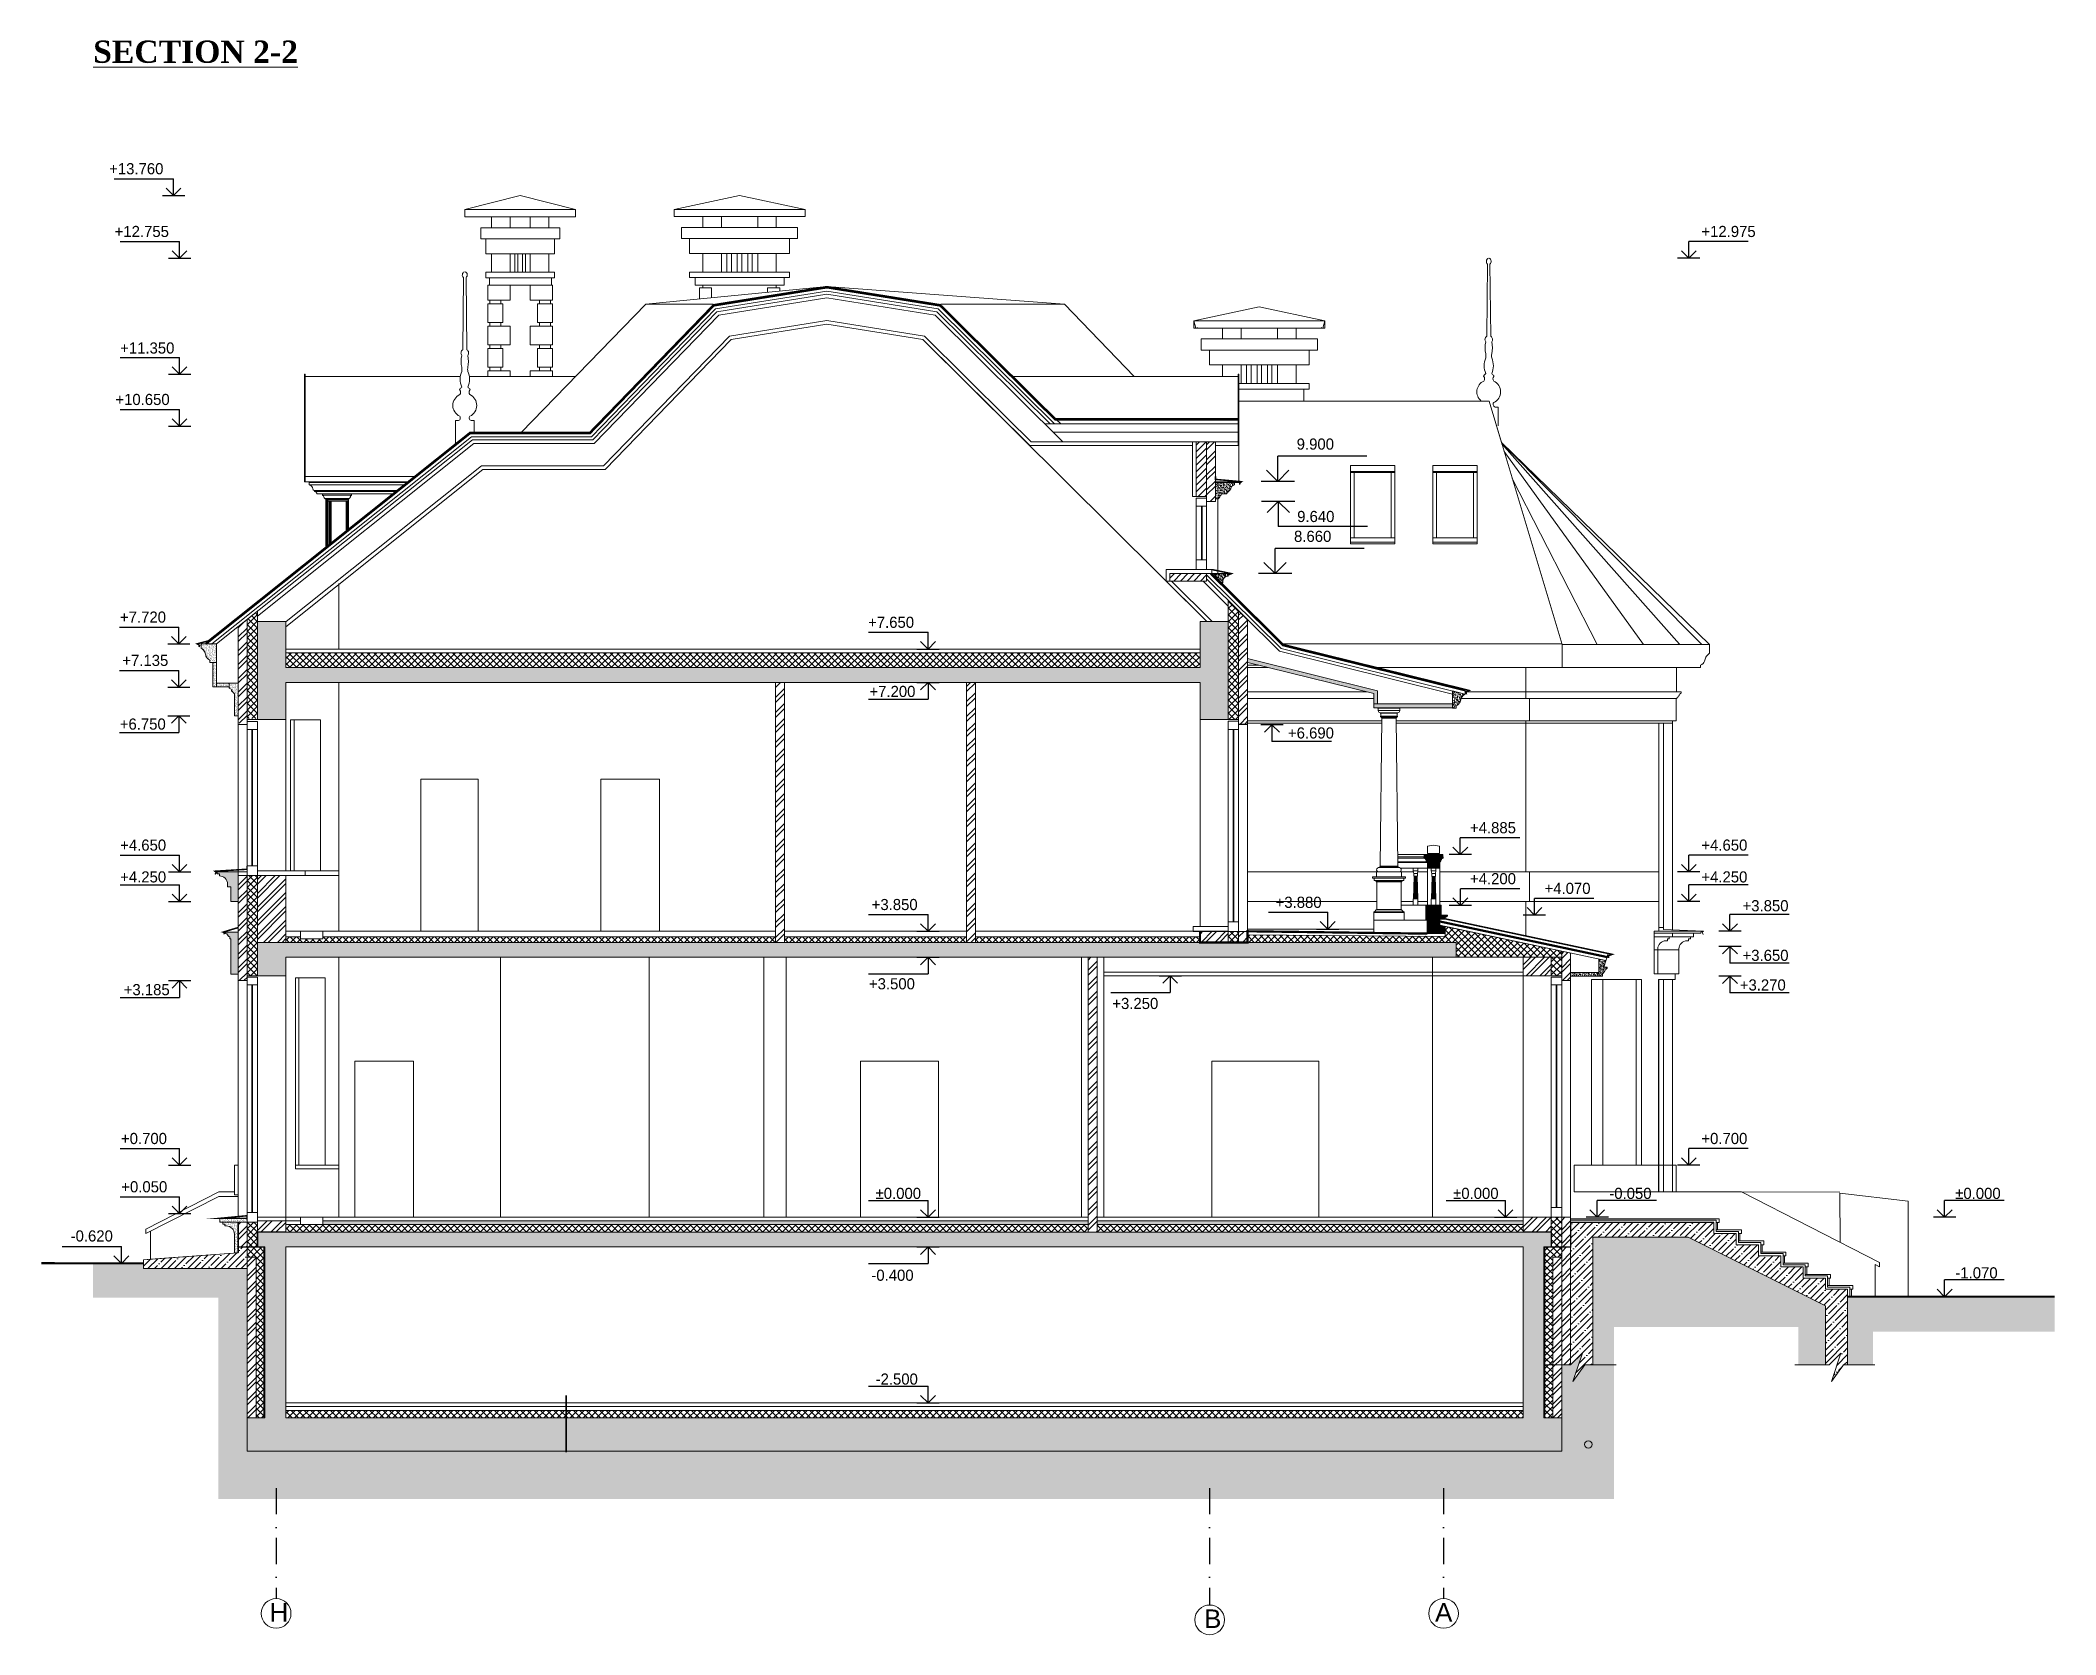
# Model space of a CAD drawing. Header units: millimetres. Extents: x 1177761 to 1329492, y 746793 to 827002.
# Drawn here: x 1302355 to 1329492, y 782246 to 803713 of the extents above; entities that cross this region are included whole.
import ezdxf

# ---------------------------------------------------------------- set-up
doc = ezdxf.new("R2010")
doc.units = ezdxf.units.MM
doc.linetypes.add('HIDDEN', pattern=[9.525, 6.35, -3.175])
doc.linetypes.add('Tengelyvonal', pattern=[670.278, 352.778, -176.389, 0, -141.111])
for name, color, linetype in [('axis', 40, 'Continuous'), ('mark', 4, 'Continuous'), ('text', 7, 'Continuous')]:
    doc.layers.add(name, color=color, linetype=linetype)
doc.layers.add('wall', color=5, linetype='Continuous', lineweight=30)
doc.styles.add('GENERATED_STYLE_13', font='')
doc.styles.add('GENERATED_STYLE_37', font='')
doc.styles.add('PStudio', font='pstudio.shx')
doc.styles.get('GENERATED_STYLE_13').set_extended_font_data('Arial Кириллический', bold=True)
doc.styles.get('GENERATED_STYLE_37').set_extended_font_data('Arial Кириллический')
pattern_1 = [(45, (-446450.41, 1408023.32), (-88.388348, 88.388348), []), (45, (-446362.02, 1408023.32), (-88.388348, 88.388348), [156.25, -31.25, 0, -31.25])]
pattern_2 = [(45, (-446450.41, 1408023.32), (-92.807765, 92.807765), []), (45, (-446388.54, 1408023.32), (-92.807765, 92.807765), [])]
pattern_3 = [(45, (-446450.41, 1408023.32), (-44.1941738, 44.1941738), []), (135, (-446450.41, 1408023.32), (-44.1941738, -44.1941738), [])]
pattern_4 = [(172.5, (-446450.41, 1408023.32), (-19.76890684, -21.10519776), [0, -22.8, 0, -25.5, 0, -24.375]), (142.5, (-446450.41, 1408023.32), (-48.70469595, -11.1620627), [0, -12.3, 0, -20.55, 0, -7.875]), (102.5, (-446437.363, 1408010.275), (-33.09048575, 32.9704391), [0, -7.5, 0, -27, 0, -35.25]), (92.5, (-446437.363, 1408010.275), (-41.1939428, 22.57563245), [0, -3.75, 0, -17.7, 0, -20.25])]
pattern_5 = [(45, (90342.42, 1408023.32), (-89.802561, 89.802561), []), (45, (90432.22, 1408023.32), (-89.802561, 89.802561), [158.75, -31.75, 0, -31.75])]
pattern_6 = [(45, (90342.42, 1408023.32), (-101.027881, 101.027881), []), (45, (90409.77, 1408023.32), (-101.027881, 101.027881), [])]
pattern_7 = [(45, (70924.556, 1408023.32), (-44.9012806, 44.9012806), [])]

msp = doc.modelspace()

# ---------------------------------------------------------------- texts
at = {"layer": 'text', "color": 7, "lineweight": 9, "insert": (1303067, 803557), "char_height": 300, "attachment_point": 4, "style": 'GENERATED_STYLE_13'}
msp.add_mtext('{\\fTimes New Roman|b1|i0|c0|p18;\\LSECTION \\fTimes New Roman|b1|i0|c204|p18;2-2}', dxfattribs=at)
at = {"layer": 'text', "lineweight": 9, "char_height": 250, "attachment_point": 4, "style": 'GENERATED_STYLE_37'}
for s, insert in [('{\\fArial|b0|i0|c0|p32;H}', (1305442, 782547)), ('{\\fArial|b0|i0|c204|p32;А\\fArial |b0|i0|c0|p34;}', (1321135, 782547)), ('{\\fArial|b0|i0|c0|p32;B}', (1318025, 782461))]:
    msp.add_mtext(s, dxfattribs=dict(at, insert=insert))

# ---------------------------------------------------------------- blocks, each defined once
blk = doc.blocks.new('H LEVEL4')
at = {"color": 0, "linetype": 'ByBlock'}
for p, q in [((16, 4.5), (0, 4.5)), ((0, 0), (0, 4.5)), ((3, 0), (-3, 0)), ((-2, 2), (0, 0)), ((0, 0), (2, 2))]:
    blk.add_line(p, q, dxfattribs=at)
at = {"color": 0, "linetype": 'ByBlock', "style": 'PStudio'}
blk.add_attdef('OTM', (3.4, 5.7), '', height=2, dxfattribs=at)
blk = doc.blocks.new('H LEVEL2')
at = {"color": 0, "linetype": 'ByBlock'}
for p, q in [((3, 0), (-3, 0)), ((-2, -2), (0, 0)), ((0, 0), (2, -2)), ((0, 0), (0, -4.5)), ((16, -4.5), (0, -4.5))]:
    blk.add_line(p, q, dxfattribs=at)
at = {"color": 0, "linetype": 'ByBlock', "style": 'PStudio'}
blk.add_attdef('OTM', (3.4, -3.7), '', height=2, dxfattribs=at)
blk = doc.blocks.new('H LEVEL1')
at = {"color": 0, "linetype": 'ByBlock'}
for p, q in [((-3, 0), (3, 0)), ((0, 0), (-2, -2)), ((2, -2), (0, 0)), ((0, 0), (0, -4.5)), ((-16, -4.5), (0, -4.5))]:
    blk.add_line(p, q, dxfattribs=at)
at = {"color": 0, "linetype": 'ByBlock', "style": 'PStudio'}
blk.add_attdef('OTM', (-12.9, -3.7), '', height=2, dxfattribs=at)
blk = doc.blocks.new('H LEVEL3')
at = {"color": 0, "linetype": 'ByBlock'}
for p, q in [((-16, 4.5), (0, 4.5)), ((-3, 0), (3, 0)), ((0, 0), (-2, 2)), ((0, 0), (0, 4.5)), ((2, 2), (0, 0))]:
    blk.add_line(p, q, dxfattribs=at)
at = {"color": 0, "linetype": 'ByBlock', "style": 'PStudio'}
blk.add_attdef('OTM', (-12.9, 5.7), '', height=2, dxfattribs=at)

# ---------------------------------------------------------------- hatches: boundary and pattern name
at = {"layer": 'wall', "lineweight": 20, "ltscale": 50}
h = msp.add_hatch(dxfattribs=at)
h.set_pattern_fill('ANSI31', color=250, scale=20, style=0)
h.set_pattern_definition(pattern_7)
h.paths.add_polyline_path([(1318059, 798305), (1317919, 798305), (1317919, 797569), (1318059, 797569)])
at = {"layer": 'wall', "lineweight": 20, "ltscale": 100}
h = msp.add_hatch(dxfattribs=at)
h.set_pattern_fill('ANSI32', color=250, scale=15, style=0)
h.set_pattern_definition([(45, (70924.56, 1408023.32), (-101.027881, 101.027881), []), (45, (70991.91, 1408023.32), (-101.027881, 101.027881), [])])
h.paths.add_polyline_path([(1318179, 798305), (1318059, 798305), (1318059, 797504), (1318179, 797504)])
at = {"layer": 'wall', "lineweight": 20, "ltscale": 50}
h = msp.add_hatch(dxfattribs=at)
h.set_pattern_fill('AR-SAND', color=250, scale=15, angle=135, style=0)
h.set_pattern_definition(pattern_4)
h.paths.add_polyline_path([(1318396, 797704), (1318407, 797715), (1318420, 797723), (1318434, 797728), (1318434, 797757), (1318179, 797757), (1318179, 797728), (1318179, 797650), (1318179, 797636), (1318179, 797607), (1318179, 797590), (1318179, 797537), (1318219, 797537), (1318219, 797544, 0.000205), (1318219, 797544), (1318224, 797547, 0.040493), (1318228, 797550), (1318228, 797551, 0.059445), (1318233, 797556), (1318233, 797558, 0.034991), (1318235, 797561), (1318236, 797568, -0.041501), (1318237, 797572), (1318238, 797574), (1318241, 797581), (1318246, 797586), (1318253, 797590), (1318253, 797607), (1318330, 797607), (1318331, 797615), (1318334, 797622), (1318339, 797628), (1318345, 797632), (1318352, 797635), (1318359, 797636), (1318359, 797650), (1318359, 797650), (1318366, 797652), (1318373, 797656), (1318378, 797662), (1318382, 797669), (1318384, 797676), (1318388, 797691)])
h = msp.add_hatch(dxfattribs=at)
h.set_pattern_fill('ANSI31', color=250, scale=20, style=0)
h.set_pattern_definition(pattern_7)
h.paths.add_polyline_path([(1317565, 796431), (1318059, 796431), (1318059, 796532), (1317565, 796532)])
h = msp.add_hatch(dxfattribs=at)
h.set_pattern_fill('AR-SAND', color=250, scale=15, angle=135, style=0)
h.set_pattern_definition(pattern_4)
h.paths.add_polyline_path([(1318348, 796515), (1318368, 796515), (1318368, 796532), (1318130, 796532), (1318256, 796407), (1318279, 796407), (1318279, 796430), (1318282, 796448), (1318288, 796464), (1318299, 796479), (1318314, 796490), (1318330, 796497), (1318348, 796499)])
at = {"layer": 'wall', "lineweight": 20, "ltscale": 100}
h = msp.add_hatch(dxfattribs=at)
h.set_pattern_fill('ANSI37', color=250, scale=500, style=0)
h.set_pattern_definition(pattern_3)
h.paths.add_polyline_path([(1305279, 796025), (1305139, 795914), (1305139, 794582), (1305279, 794582)])
h = msp.add_hatch(dxfattribs=at)
h.set_pattern_fill('ANSI37', color=250, scale=500, style=0)
h.set_pattern_definition(pattern_3)
h.paths.add_polyline_path([(1318350, 794567), (1318490, 794567), (1318490, 796029), (1318350, 796166)])
h = msp.add_hatch(dxfattribs=at)
h.set_pattern_fill('ANSI32', color=250, scale=350, style=0)
h.set_pattern_definition(pattern_2)
h.paths.add_polyline_path([(1318490, 794502), (1318610, 794502), (1318610, 795911), (1318490, 796029)])
h = msp.add_hatch(dxfattribs=at)
h.set_pattern_fill('ANSI32', color=250, scale=350, style=0)
h.set_pattern_definition(pattern_2)
h.paths.add_polyline_path([(1305019, 794517), (1305139, 794517), (1305139, 795915), (1305019, 795818)])
at = {"layer": 'wall', "lineweight": 20, "ltscale": 50}
h = msp.add_hatch(dxfattribs=at)
h.set_pattern_fill('ANSI35', color=250, scale=500, style=0)
h.set_pattern_definition(pattern_1)
h.paths.add_polyline_path([(1305659, 795267), (1305659, 795886), (1305279, 795886), (1305279, 794562), (1305659, 794562), (1305659, 795067), (1317970, 795067), (1317970, 794562), (1318350, 794562), (1318350, 795886), (1317970, 795886), (1317970, 795267)])
h = msp.add_hatch(dxfattribs=at)
h.set_pattern_fill('AR-SAND', color=250, scale=15, angle=135, style=0)
h.set_pattern_definition(pattern_4)
h.paths.add_polyline_path([(1304727, 795587), (1304519, 795587), (1304519, 795529, -0.106304), (1304571, 795474, -0.035959), (1304585, 795423, 0.182448), (1304639, 795367), (1304639, 795337), (1304677, 795337), (1304727, 795337)])
h.paths.add_polyline_path([(1304727, 795337), (1304677, 795337), (1304677, 795007), (1304727, 795007), (1304727, 795057)])
h.paths.add_polyline_path([(1304900, 795057), (1304727, 795057), (1304727, 795007), (1304900, 795007)])
h.paths.add_polyline_path([(1305019, 795057), (1304900, 795057), (1304900, 795007), (1304900, 794989, -0.254337), (1304928, 794967, -0.000014), (1304931, 794954, 0.235272), (1304945, 794943), (1304945, 794934, -0.412884), (1304962, 794917), (1304969, 794917), (1304969, 794617), (1305019, 794617)])
at = {"layer": 'wall', "lineweight": 20, "ltscale": 100}
h = msp.add_hatch(dxfattribs=at)
h.set_pattern_fill('ANSI37', color=250, scale=500, style=0)
h.set_pattern_definition(pattern_3)
h.paths.add_polyline_path([(1305659, 795467), (1317970, 795467), (1317970, 795267), (1305659, 795267)])
at = {"layer": 'wall', "lineweight": 20, "ltscale": 50}
h = msp.add_hatch(dxfattribs=at)
h.set_pattern_fill('AR-SAND', color=250, scale=15, angle=135, style=0)
h.set_pattern_definition(pattern_4)
h.paths.add_polyline_path([(1321370, 794777), (1320312, 794777), (1320312, 794727), (1321370, 794727)])
h.paths.add_polyline_path([(1320362, 794955), (1320281, 794975, 0.015348), (1320238, 794934), (1320312, 794916), (1320312, 794777), (1320362, 794777)])
h.paths.add_polyline_path([(1318610, 795389), (1318610, 795337), (1320238, 794934, -0.015348), (1320281, 794975)])
at = {"layer": 'wall', "lineweight": 20, "ltscale": 100}
h = msp.add_hatch(dxfattribs=at)
h.set_pattern_fill('ANSI32', color=250, scale=15, style=0)
h.set_pattern_definition(pattern_6)
h.paths.add_polyline_path([(1314825, 791567), (1314945, 791567), (1314945, 795067), (1314825, 795067)])
h.paths.add_polyline_path([(1312254, 795067), (1312374, 795067), (1312374, 791567), (1312254, 791567)])
at = {"layer": 'wall', "lineweight": 20, "ltscale": 50}
h = msp.add_hatch(dxfattribs=at)
h.set_pattern_fill('AR-SAND', color=250, scale=15, angle=135, style=0)
h.set_pattern_definition(pattern_4)
h.paths.add_polyline_path([(1321488, 794859, -0.099606), (1321536, 794911), (1321370, 794952), (1321370, 794722), (1321420, 794722), (1321420, 794752, 0.182448), (1321474, 794808, -0.035959)])
at = {"layer": 'wall', "lineweight": 20, "ltscale": 2}
h = msp.add_hatch(dxfattribs=at)
h.set_pattern_fill('ANSI31', color=250, scale=100, style=0)
h.set_pattern_definition([(45, (-450556.414, 1367023.321), (-8.838834765, 8.838834765), [])])
h.paths.add_polyline_path([(1321198, 792653), (1321203, 792654), (1321207, 792657), (1321210, 792660), (1321212, 792664), (1321213, 792668), (1321216, 792677), (1321221, 792685), (1321227, 792692), (1321235, 792697), (1321243, 792699), (1321243, 792717), (1321239, 792717), (1321239, 792751), (1321178, 792751), (1321051, 792751), (1320989, 792751), (1320989, 792717), (1320985, 792717), (1320985, 792699), (1320994, 792697), (1321002, 792692), (1321008, 792685), (1321013, 792677), (1321015, 792668), (1321017, 792664), (1321019, 792660), (1321022, 792657), (1321026, 792654), (1321031, 792653), (1321031, 792566), (1321114, 792566), (1321198, 792566)])
h.paths.add_polyline_path([(1321303, 791935), (1321218, 791935), (1321218, 792067), (1321009, 792067), (1321009, 791867), (1321029, 791867), (1321031, 791867), (1321031, 791867), (1321031, 791778), (1321031, 791695), (1321198, 791693), (1321198, 791849), (1321198, 791885), (1321267, 791885), (1321267, 791892), (1321268, 791898), (1321271, 791903), (1321275, 791908), (1321279, 791910, -0.021472), (1321281, 791911), (1321281, 791911), (1321281, 791911, -0.13348), (1321295, 791914), (1321295, 791919), (1321303, 791919)])
h.paths.add_polyline_path([(1321270, 791782), (1321198, 791797), (1321198, 791693), (1321270, 791692)])
at = {"layer": 'wall', "lineweight": 20, "ltscale": 50}
h = msp.add_hatch(dxfattribs=at)
h.set_pattern_fill('AR-SAND', color=250, scale=15, angle=135, style=0)
h.set_pattern_definition(pattern_4)
h.paths.add_polyline_path([(1305019, 792516), (1304735, 792516), (1304735, 792489), (1304766, 792489), (1304766, 792463, -0.414214), (1304877, 792353), (1304877, 792316), (1304919, 792316), (1304919, 792116), (1305019, 792116)])
h.paths.add_polyline_path([(1305019, 791706), (1304850, 791706), (1304850, 791688, -0.249514), (1304877, 791667), (1304883, 791656, 0.271105), (1304908, 791643), (1304908, 791617), (1304919, 791617), (1304919, 791141), (1305019, 791141)])
at = {"layer": 'wall', "lineweight": 20, "ltscale": 100}
h = msp.add_hatch(dxfattribs=at)
h.set_pattern_fill('ANSI32', color=250, scale=350, style=0)
h.set_pattern_definition(pattern_2)
h.paths.add_polyline_path([(1305019, 792467), (1305139, 792467), (1305139, 791052), (1305019, 791052)])
h.paths.add_polyline_path([(1305661, 791567), (1305279, 791567), (1305279, 792467), (1305661, 792467)])
h = msp.add_hatch(dxfattribs=at)
h.set_pattern_fill('ANSI37', color=250, scale=500, style=0)
h.set_pattern_definition(pattern_3)
h.paths.add_polyline_path([(1305279, 792467), (1305139, 792467), (1305139, 791117), (1305279, 791117), (1305279, 791567)])
h = msp.add_hatch(dxfattribs=at)
h.set_pattern_fill('ANSI37', color=250, scale=500, style=0)
h.set_pattern_definition(pattern_3)
h.paths.add_polyline_path([(1312254, 791642), (1306159, 791642), (1306159, 791617), (1305859, 791617), (1305859, 791642), (1305661, 791642), (1305661, 791567), (1312254, 791567)])
h.paths.add_polyline_path([(1314825, 791642), (1312374, 791642), (1312374, 791567), (1314825, 791567)])
h.paths.add_polyline_path([(1317970, 791642), (1314945, 791642), (1314945, 791567), (1317970, 791567)])
h = msp.add_hatch(dxfattribs=at)
h.set_pattern_fill('ANSI32', color=250, scale=350, style=0)
h.set_pattern_definition(pattern_2)
h.paths.add_polyline_path([(1317970, 791717), (1318350, 791717), (1318350, 791576), (1317970, 791576)])
h.paths.add_polyline_path([(1318490, 791576), (1318610, 791576), (1318610, 791716), (1318490, 791716)])
h = msp.add_hatch(dxfattribs=at)
h.set_pattern_fill('ANSI37', color=250, scale=500, style=0)
h.set_pattern_definition(pattern_3)
h.paths.add_polyline_path([(1318350, 791576), (1318490, 791576), (1318490, 791716), (1318350, 791716)])
h = msp.add_hatch(dxfattribs=at)
h.set_pattern_fill('ANSI37', color=250, scale=500, style=0)
h.set_pattern_definition(pattern_3)
h.paths.add_polyline_path([(1318610, 791567), (1321420, 791567), (1321420, 791367), (1322700, 791367), (1322840, 791367), (1322840, 791372), (1322840, 791449), (1321270, 791782), (1321270, 791647), (1318610, 791667)])
at = {"layer": 'wall', "lineweight": 20, "ltscale": 50}
h = msp.add_hatch(dxfattribs=at)
h.set_pattern_fill('ANSI35', color=250, scale=20, style=0)
h.set_pattern_definition(pattern_5)
h.paths.add_polyline_path([(1305279, 791117), (1305659, 791117), (1305659, 791367), (1321420, 791367), (1321420, 791567), (1305279, 791567)])
at = {"layer": 'wall', "lineweight": 20, "ltscale": 100}
h = msp.add_hatch(dxfattribs=at)
h.set_pattern_fill('ANSI32', color=250, scale=15, style=0)
h.set_pattern_definition(pattern_6)
h.paths.add_polyline_path([(1316465, 791367), (1316585, 791367), (1316585, 787667), (1316465, 787667)])
h = msp.add_hatch(dxfattribs=at)
h.set_pattern_fill('ANSI32', color=250, scale=350, style=0)
h.set_pattern_definition(pattern_2)
h.paths.add_polyline_path([(1322700, 791117), (1322320, 791117), (1322320, 791367), (1322700, 791367)])
h = msp.add_hatch(dxfattribs=at)
h.set_pattern_fill('ANSI37', color=250, scale=500, style=0)
h.set_pattern_definition(pattern_3)
h.paths.add_polyline_path([(1322700, 791367), (1322840, 791367), (1322840, 791117), (1322700, 791117)])
h = msp.add_hatch(dxfattribs=at)
h.set_pattern_fill('ANSI32', color=250, scale=350, style=0)
h.set_pattern_definition(pattern_2)
h.paths.add_polyline_path([(1322960, 791052), (1322840, 791052), (1322840, 791449), (1322960, 791423)])
at = {"layer": 'wall', "lineweight": 20, "ltscale": 50}
h = msp.add_hatch(dxfattribs=at)
h.set_pattern_fill('AR-SAND', color=250, scale=15, angle=135, style=0)
h.set_pattern_definition(pattern_4)
h.paths.add_polyline_path([(1323454, 791232), (1323409, 791232), (1323436, 791322), (1323341, 791342), (1323341, 791114), (1323391, 791114), (1323391, 791142, -0.414903), (1323409, 791159), (1323409, 791168, 0.253222), (1323422, 791179), (1323426, 791192, -0.252309), (1323454, 791215)])
h.paths.add_polyline_path([(1323341, 791164), (1322960, 791164), (1322960, 791114), (1323341, 791114)])
h = msp.add_hatch(dxfattribs=at)
h.set_pattern_fill('AR-SAND', color=250, scale=15, angle=135, style=0)
h.set_pattern_definition(pattern_4)
h.paths.add_polyline_path([(1305019, 787802), (1304814, 787802), (1304814, 787775), (1304840, 787775), (1304840, 787749), (1304860, 787749, -0.414214), (1304969, 787640), (1304969, 787389), (1305019, 787389)])
h.paths.add_polyline_path([(1305139, 787852), (1304772, 787852), (1304772, 787802), (1305139, 787802)])
at = {"layer": 'wall', "lineweight": 20, "ltscale": 100}
h = msp.add_hatch(dxfattribs=at)
h.set_pattern_fill('ANSI32', color=250, scale=15, style=0)
h.set_pattern_definition(pattern_6)
h.paths.add_polyline_path([(1305019, 787467), (1305139, 787467), (1305139, 787802), (1305019, 787802)])
h.paths.add_polyline_path([(1305279, 787817), (1305659, 787817), (1305659, 787667), (1305279, 787667)])
h = msp.add_hatch(dxfattribs=at)
h.set_pattern_fill('ANSI37', color=250, scale=500, style=0)
h.set_pattern_definition(pattern_3)
h.paths.add_polyline_path([(1305139, 787802), (1305279, 787802), (1305279, 787467), (1305370, 787467), (1305369, 785167), (1305260, 785167), (1305260, 787327), (1305139, 787327)])
h = msp.add_hatch(dxfattribs=at)
h.set_pattern_fill('ANSI32', color=250, scale=15, style=0)
h.set_pattern_definition(pattern_6)
h.paths.add_polyline_path([(1305279, 787817), (1305659, 787817), (1305659, 787667), (1305279, 787667)])
at = {"layer": 'wall', "lineweight": 20}
h = msp.add_hatch(dxfattribs=at)
h.set_pattern_fill('AR-CONC', color=250, scale=20, style=0)
h.set_pattern_definition([(50, (-446450.41, 1408023.32), (143.4520365, -12.550427), [15, -165]), (355, (-446450.41, 1408023.32), (-27.750267, 150.438427), [12, -132]), (100.4514, (-446438.45, 1408022.28), (115.701876, 137.887908), [12.748038, -140.228422]), (46.1842, (-446450.41, 1408063.32), (213.44821, -33.103803), [22.5, -247.5]), (96.6356, (-446432.62, 1408060.56), (186.93254, 194.823574), [19.122058, -210.3426]), (351.1842, (-446450.4, 1408063.32), (186.93239, 194.82372), [18, -198]), (21, (-446430.41, 1408053.32), (119.3814104, -80.523778), [15, -165]), (326, (-446430.41, 1408053.32), (48.663066, 145.030009), [12, -132]), (71.4514, (-446420.46, 1408046.61), (168.044526, 64.506099), [12.748038, -140.228422]), (37.5, (-446450.41, 1408023.32), (2.431971, 66.5787708), [0, -130.4, 0, -134, 0, -132.5]), (7.5, (-446450.41, 1408023.32), (52.6139075, 78.8823424), [0, -76.4, 0, -127.4, 0, -50.5]), (327.5, (-446495.01, 1408023.32), (106.7644872, -4.5109743), [0, -50, 0, -156, 0, -207]), (317.5, (-446515.01, 1408023.32), (116.637234, 20.0209965), [0, -65, 0, -103.6, 0, -147])])
h.paths.add_polyline_path([(1316465, 787817), (1306159, 787817), (1306159, 787767), (1316465, 787767)])
h.paths.add_polyline_path([(1316585, 787817), (1322320, 787817), (1322320, 787767), (1316585, 787767)])
at = {"layer": 'wall', "lineweight": 20, "ltscale": 100}
h = msp.add_hatch(dxfattribs=at)
h.set_pattern_fill('ANSI32', color=250, scale=350, style=0)
h.set_pattern_definition(pattern_2)
h.paths.add_polyline_path([(1322320, 787867), (1322700, 787867), (1322700, 787667), (1322320, 787667)])
h = msp.add_hatch(dxfattribs=at)
h.set_pattern_fill('ANSI37', color=250, scale=500, style=0)
h.set_pattern_definition(pattern_3)
h.paths.add_polyline_path([(1322840, 787867), (1322700, 787867), (1322700, 787467), (1322609, 787467), (1322610, 785167), (1322720, 785167), (1322719, 787327), (1322840, 787327)])
h = msp.add_hatch(dxfattribs=at)
h.set_pattern_fill('ANSI32', color=250, scale=350, style=0)
h.set_pattern_definition(pattern_2)
h.paths.add_polyline_path([(1322840, 787867), (1322960, 787867), (1322960, 787467), (1322840, 787467)])
at = {"layer": 'wall', "lineweight": 20, "ltscale": 50}
h = msp.add_hatch(dxfattribs=at)
h.set_pattern_fill('ANSI35', color=250, scale=20, style=0)
h.set_pattern_definition([(45, (70924.56, 1408023.32), (-89.802561, 89.802561), []), (45, (71014.36, 1408023.32), (-89.802561, 89.802561), [158.75, -31.75, 0, -31.75])])
h.paths.add_polyline_path([(1326390, 786673), (1326390, 785878), (1326441, 785878), (1326600, 786037), (1326473, 785657), (1326635, 785878), (1326690, 785878), (1326690, 786897), (1326390, 786897), (1326390, 787047), (1326090, 787047), (1326090, 787197), (1325790, 787197), (1325790, 787347), (1325490, 787347), (1325490, 787497), (1325190, 787497), (1325190, 787647), (1324890, 787647), (1324890, 787797), (1322960, 787797), (1322960, 785878), (1323118, 786037), (1322991, 785657), (1323153, 785878), (1323260, 785878), (1323260, 787597), (1324542, 787597)])
at = {"layer": 'wall', "lineweight": 20}
h = msp.add_hatch(dxfattribs=at)
h.set_pattern_fill('ANSI38', color=250, scale=500, style=0)
h.set_pattern_definition([(45, (-446450.41, 1359328.31), (-44.1941738, 44.1941738), []), (135, (-446450.41, 1359328.31), (-132.5825215, 44.1941738), [156.25, -93.75])])
h.paths.add_polyline_path([(1329477, 786798), (1326690, 786798), (1326690, 785879), (1327032, 785879), (1327032, 786328), (1329477, 786328)])
h.paths.add_polyline_path([(1324542, 787598), (1323260, 787598), (1323260, 785879), (1323153, 785879), (1322991, 785658), (1323118, 786038), (1322960, 785880), (1322840, 785879), (1322840, 784072), (1323545, 784072), (1323545, 786388), (1326025, 786388), (1326025, 785879), (1326390, 785879), (1326390, 786674)])
h.paths.add_polyline_path([(1322840, 784718), (1304754, 784718), (1304754, 784072), (1322840, 784072)])
h.paths.add_polyline_path([(1305139, 787174), (1303746, 787174), (1303746, 787247), (1303066, 787247), (1303066, 786784), (1304754, 786784), (1304754, 784718), (1305139, 784718), (1305139, 785168)])
at = {"layer": 'wall', "lineweight": 20, "ltscale": 50}
h = msp.add_hatch(dxfattribs=at)
h.set_pattern_fill('ANSI35', color=250, scale=500, style=0)
h.set_pattern_definition(pattern_1)
h.paths.add_polyline_path([(1305659, 787467), (1322320, 787467), (1322320, 785167), (1305659, 785167)], flags=17)
h.paths.add_polyline_path([(1305279, 787667), (1305279, 787467), (1305380, 787467), (1305380, 785167), (1305139, 785167), (1305139, 784717), (1305659, 784717), (1322840, 784717), (1322840, 785167), (1322600, 785167), (1322600, 787467), (1322700, 787467), (1322700, 787667)])
at = {"layer": 'wall', "lineweight": 20, "ltscale": 100}
h = msp.add_hatch(dxfattribs=at)
h.set_pattern_fill('ANSI37', color=250, scale=500, style=0)
h.set_pattern_definition(pattern_3)
h.paths.add_polyline_path([(1316465, 787767), (1305659, 787767), (1305659, 787667), (1316465, 787667)])
h = msp.add_hatch(dxfattribs=at)
h.set_pattern_fill('ANSI37', color=250, scale=500, style=0)
h.set_pattern_definition(pattern_3)
h.paths.add_polyline_path([(1322320, 787767), (1316585, 787767), (1316585, 787667), (1322320, 787667)])
at = {"layer": 'wall', "lineweight": 20, "ltscale": 50}
h = msp.add_hatch(dxfattribs=at)
h.set_pattern_fill('ANSI35', color=250, scale=20, style=0)
h.set_pattern_definition(pattern_5)
h.paths.add_polyline_path([(1305139, 787467), (1305019, 787467), (1305019, 787389), (1303746, 787295), (1303746, 787175), (1305139, 787175), (1305139, 787327)])
at = {"layer": 'wall', "lineweight": 20, "ltscale": 100}
h = msp.add_hatch(dxfattribs=at)
h.set_pattern_fill('ANSI32', color=250, scale=350, style=0)
h.set_pattern_definition(pattern_2)
h.paths.add_polyline_path([(1305260, 787327), (1305139, 787327), (1305139, 785167), (1305260, 785167)])
h = msp.add_hatch(dxfattribs=at)
h.set_pattern_fill('ANSI32', color=250, scale=350, style=0)
h.set_pattern_definition(pattern_2)
h.paths.add_polyline_path([(1322719, 787327), (1322840, 787327), (1322840, 785167), (1322720, 785167), (1322719, 785192)])
h = msp.add_hatch(dxfattribs=at)
h.set_pattern_fill('ANSI32', color=250, scale=15, style=0)
h.set_pattern_definition(pattern_6)
h.paths.add_polyline_path([(1322960, 787467), (1322840, 787467), (1322840, 785878), (1322960, 785878)])
h = msp.add_hatch(dxfattribs=at)
h.set_pattern_fill('ANSI37', color=250, scale=500, style=0)
h.set_pattern_definition(pattern_3)
h.paths.add_polyline_path([(1305659, 785267), (1322320, 785267), (1322320, 785167), (1305659, 785167)])

# ---------------------------------------------------------------- linework, layer by layer
at = {"layer": 'axis', "linetype": 'Tengelyvonal'}
for p, q in [((1305530, 784220), (1305530, 782733)), ((1318100, 784220), (1318100, 782646)), ((1321250, 784220), (1321250, 782733))]:
    msp.add_line(p, q, dxfattribs=at)
at = {"layer": 'axis', "color": 3, "linetype": 'Continuous', "lineweight": 15}
for centre in [(1305530, 782533), (1318100, 782446), (1321250, 782533)]:
    msp.add_circle(centre, 200, dxfattribs=at)
at = {"layer": 'wall', "color": 250, "lineweight": 20, "ltscale": 50}
for p, q in [((1308070, 801433), (1308815, 801621)), ((1308815, 801621), (1308072, 801433)), ((1309560, 801433), (1308815, 801621)), ((1311770, 801624), (1310888, 801436)), ((1312652, 801436), (1311770, 801624)), ((1308072, 801336), (1308072, 801433)), ((1308072, 801433), (1309560, 801433)), ((1309560, 801336), (1309560, 801433)), ((1310888, 801436), (1312652, 801436)), ((1310888, 801339), (1310888, 801436)), ((1312652, 801339), (1312652, 801436)), ((1308072, 801336), (1309560, 801336)), ((1308285, 801189), (1309348, 801189)), ((1308285, 801039), (1308285, 801189)), ((1308431, 801189), (1308431, 801336)), ((1308681, 801189), (1308681, 801336)), ((1308951, 801189), (1308951, 801336)), ((1309201, 801189), (1309201, 801336)), ((1309348, 801039), (1309348, 801189)), ((1310888, 801339), (1312652, 801339)), ((1310989, 801192), (1312552, 801192)), ((1310989, 801042), (1310989, 801192)), ((1311275, 801192), (1311275, 801339)), ((1311525, 801192), (1311525, 801339)), ((1312015, 801192), (1312015, 801339)), ((1312265, 801192), (1312265, 801339)), ((1312552, 801042), (1312552, 801192)), ((1308285, 801039), (1309348, 801039)), ((1308354, 800839), (1308354, 801039)), ((1308354, 800839), (1309279, 800839)), ((1308431, 800589), (1308431, 800839)), ((1308681, 800589), (1308681, 800839)), ((1308742, 800589), (1308742, 800839)), ((1308888, 800589), (1308888, 800839)), ((1308888, 800589), (1308888, 800839)), ((1308951, 800589), (1308951, 800839)), ((1309201, 800589), (1309201, 800839)), ((1309279, 800839), (1309279, 801039)), ((1310989, 801042), (1312552, 801042)), ((1311098, 800842), (1311098, 801042)), ((1311098, 800842), (1312442, 800842)), ((1311275, 800592), (1311275, 800842)), ((1311525, 800592), (1311525, 800842)), ((1311600, 800592), (1311600, 800842)), ((1311660, 800592), (1311660, 800842)), ((1311740, 800592), (1311740, 800842)), ((1311800, 800592), (1311800, 800842)), ((1311881, 800592), (1311881, 800842)), ((1311941, 800592), (1311941, 800842)), ((1312015, 800592), (1312015, 800842)), ((1312265, 800592), (1312265, 800842)), ((1312442, 800842), (1312442, 801042)), ((1308353, 800589), (1309278, 800589)), ((1308353, 800514), (1308353, 800589)), ((1309278, 800514), (1309278, 800589)), ((1311098, 800592), (1312442, 800592)), ((1311098, 800517), (1311098, 800592)), ((1312442, 800517), (1312442, 800592)), ((1308353, 800514), (1309278, 800514)), ((1308381, 800214), (1308381, 800414)), ((1308402, 800414), (1308381, 800414)), ((1308402, 800414), (1308402, 800514)), ((1308402, 800414), (1309236, 800414)), ((1308681, 800214), (1308681, 800414)), ((1308951, 800214), (1308951, 800414)), ((1309236, 800414), (1309236, 800514)), ((1309236, 800414), (1309251, 800414)), ((1309251, 800214), (1309251, 800414)), ((1311098, 800517), (1312442, 800517)), ((1311172, 800417), (1311172, 800517)), ((1311172, 800417), (1312369, 800417)), ((1311275, 800417), (1311275, 800379)), ((1312265, 800379), (1312265, 800417)), ((1312369, 800417), (1312369, 800517)), ((1308381, 800214), (1308681, 800214)), ((1308381, 800164), (1308581, 800164)), ((1308381, 799914), (1308381, 800164)), ((1308406, 800164), (1308406, 800214)), ((1308556, 800164), (1308556, 800214)), ((1308581, 799914), (1308581, 800164)), ((1309251, 800214), (1308951, 800214)), ((1309251, 800164), (1309051, 800164)), ((1309051, 799914), (1309051, 800164)), ((1309076, 800164), (1309076, 800214)), ((1309226, 800164), (1309226, 800214)), ((1309251, 799914), (1309251, 800164)), ((1318768, 800124), (1317886, 799936)), ((1319650, 799936), (1318768, 800124)), ((1308381, 799914), (1308581, 799914)), ((1308381, 799864), (1308681, 799864)), ((1308381, 799614), (1308381, 799864)), ((1308406, 799864), (1308406, 799914)), ((1308556, 799864), (1308556, 799914)), ((1308681, 799614), (1308681, 799864)), ((1309251, 799864), (1308951, 799864)), ((1308951, 799614), (1308951, 799864)), ((1309251, 799914), (1309051, 799914)), ((1309076, 799864), (1309076, 799914)), ((1309226, 799864), (1309226, 799914)), ((1309251, 799614), (1309251, 799864)), ((1317886, 799936), (1319650, 799936)), ((1317886, 799839), (1317886, 799936)), ((1317912, 799839), (1317886, 799936)), ((1317886, 799839), (1319650, 799839)), ((1317912, 799839), (1317936, 799846)), ((1318273, 799692), (1318273, 799839)), ((1318523, 799692), (1318523, 799839)), ((1319013, 799692), (1319013, 799839)), ((1319263, 799692), (1319263, 799839)), ((1319600, 799846), (1319624, 799839)), ((1319624, 799839), (1319650, 799936)), ((1319650, 799839), (1319650, 799936)), ((1308381, 799614), (1308681, 799614)), ((1308381, 799564), (1308581, 799564)), ((1308381, 799314), (1308381, 799564)), ((1308406, 799564), (1308406, 799614)), ((1308556, 799564), (1308556, 799614)), ((1308581, 799314), (1308581, 799564)), ((1309251, 799614), (1308951, 799614)), ((1309251, 799564), (1309051, 799564)), ((1309051, 799314), (1309051, 799564)), ((1309076, 799564), (1309076, 799614)), ((1309226, 799564), (1309226, 799614)), ((1309251, 799314), (1309251, 799564)), ((1317987, 799692), (1319550, 799692)), ((1317987, 799542), (1317987, 799692)), ((1317987, 799542), (1319550, 799542)), ((1318096, 799343), (1318096, 799542)), ((1319440, 799343), (1319440, 799542)), ((1319550, 799542), (1319550, 799692)), ((1305913, 799218), (1305913, 797868)), ((1305923, 799218), (1305913, 799218)), ((1305923, 799218), (1305923, 797868)), ((1308381, 799314), (1308581, 799314)), ((1308381, 799264), (1308681, 799264)), ((1308381, 799188), (1308381, 799264)), ((1308406, 799264), (1308406, 799314)), ((1308556, 799264), (1308556, 799314)), ((1308681, 799188), (1308681, 799264)), ((1309251, 799264), (1308951, 799264)), ((1308951, 799188), (1308951, 799264)), ((1309251, 799314), (1309051, 799314)), ((1309076, 799264), (1309076, 799314)), ((1309226, 799264), (1309226, 799314)), ((1309251, 799188), (1309251, 799264)), ((1318096, 799343), (1319440, 799343)), ((1318273, 799188), (1318273, 799343)), ((1318484, 799218), (1318484, 798718)), ((1318484, 799218), (1318494, 799218)), ((1318494, 799218), (1318494, 798718)), ((1318523, 799092), (1318523, 799343)), ((1318598, 799342), (1318658, 799342)), ((1318598, 799092), (1318598, 799342)), ((1318658, 799092), (1318658, 799342)), ((1318738, 799342), (1318798, 799342)), ((1318738, 799092), (1318738, 799342)), ((1318798, 799092), (1318798, 799342)), ((1318879, 799342), (1318939, 799342)), ((1318879, 799092), (1318879, 799342)), ((1318939, 799092), (1318939, 799342)), ((1319013, 799092), (1319013, 799343)), ((1319263, 799092), (1319263, 799343)), ((1318484, 799092), (1319440, 799092)), ((1318484, 799017), (1319367, 799017)), ((1318484, 799017), (1319440, 799017)), ((1319367, 798856), (1319367, 799017)), ((1319440, 799017), (1319440, 799092)), ((1318484, 798547), (1315880, 798547)), ((1318494, 798438), (1318494, 797757)), ((1324728, 795580), (1322033, 798287)), ((1324424, 795581), (1322035, 798280)), ((1323942, 795580), (1322065, 798178)), ((1305913, 797868), (1305913, 797768)), ((1305923, 797868), (1305923, 797838)), ((1305923, 797838), (1307393, 797838)), ((1305923, 797838), (1305923, 797768)), ((1305923, 797838), (1305923, 797838)), ((1305923, 797768), (1305913, 797768)), ((1305923, 797768), (1307305, 797768)), ((1305973, 797728), (1305973, 797757)), ((1305973, 797757), (1307291, 797757)), ((1305987, 797723), (1305973, 797728)), ((1305973, 797728), (1307255, 797728)), ((1306000, 797715), (1305987, 797723)), ((1306011, 797704), (1306000, 797715)), ((1306019, 797691), (1306011, 797704)), ((1306023, 797676), (1306019, 797691)), ((1306025, 797669), (1306023, 797676)), ((1306029, 797662), (1306025, 797669)), ((1306034, 797656), (1306029, 797662)), ((1306041, 797652), (1306034, 797656)), ((1306048, 797650), (1306041, 797652)), ((1306048, 797636), (1306048, 797650)), ((1306048, 797650), (1307157, 797650)), ((1306055, 797635), (1306048, 797636)), ((1306048, 797636), (1307139, 797636)), ((1306062, 797632), (1306055, 797635)), ((1306068, 797628), (1306062, 797632)), ((1306073, 797622), (1306068, 797628)), ((1306076, 797615), (1306073, 797622)), ((1306077, 797607), (1306076, 797615)), ((1306077, 797607), (1306077, 797607)), ((1306077, 797607), (1307103, 797607)), ((1306154, 797590), (1306154, 797607)), ((1306161, 797586), (1306154, 797590)), ((1306154, 797590), (1306547, 797590)), ((1306161, 797586), (1306154, 797590)), ((1306154, 797590), (1306154, 797590)), ((1306166, 797581), (1306161, 797586)), ((1306166, 797581), (1306161, 797586)), ((1306169, 797574), (1306166, 797581)), ((1306169, 797574), (1306166, 797581)), ((1306171, 797567), (1306169, 797574)), ((1306171, 797567), (1306169, 797574)), ((1306173, 797560), (1306171, 797567)), ((1306173, 797560), (1306171, 797567)), ((1306176, 797554), (1306173, 797560)), ((1306176, 797553), (1306173, 797560)), ((1306181, 797548), (1306176, 797554)), ((1306181, 797548), (1306176, 797553)), ((1306520, 797548), (1306525, 797554)), ((1306525, 797554), (1306529, 797560)), ((1306529, 797560), (1306531, 797567)), ((1306531, 797567), (1306532, 797574)), ((1306532, 797574), (1306536, 797581)), ((1306536, 797581), (1306541, 797586)), ((1306541, 797586), (1306547, 797590)), ((1306547, 797590), (1306547, 797607)), ((1322172, 797812), (1323317, 795580)), ((1306188, 797544), (1306181, 797548)), ((1306188, 797544), (1306181, 797548)), ((1306188, 797537), (1306188, 797544)), ((1306188, 797544), (1306514, 797544)), ((1306188, 797537), (1306514, 797537)), ((1306198, 797537), (1306188, 797537)), ((1306188, 797537), (1306188, 797537)), ((1306198, 797537), (1306198, 797537)), ((1306198, 797529), (1306198, 797537)), ((1306198, 796886), (1306198, 797529)), ((1306206, 797529), (1306198, 797529)), ((1306206, 796892), (1306206, 797529)), ((1306206, 797529), (1306496, 797529)), ((1306213, 796898), (1306213, 797537)), ((1306221, 797514), (1306221, 796904)), ((1306481, 797514), (1306221, 797514)), ((1306228, 796910), (1306228, 797537)), ((1306473, 797507), (1306228, 797507)), ((1306243, 797507), (1306243, 796922)), ((1306258, 797507), (1306258, 796934)), ((1306273, 797507), (1306273, 796945)), ((1306473, 797105), (1306473, 797507)), ((1306481, 797111), (1306481, 797514)), ((1306496, 797529), (1306496, 797123)), ((1306503, 797537), (1306503, 797129)), ((1306514, 797544), (1306520, 797548)), ((1306514, 797537), (1306514, 797544)), ((1317989, 797439), (1317989, 796717)), ((1317999, 797439), (1317999, 796717)), ((1318209, 796544), (1318209, 797529)), ((1318368, 796532), (1318131, 796532)), ((1318288, 796464), (1318299, 796479)), ((1318299, 796479), (1318314, 796490)), ((1318314, 796490), (1318330, 796497)), ((1318330, 796497), (1318348, 796499)), ((1318348, 796499), (1318348, 796515)), ((1318348, 796515), (1318368, 796515)), ((1318368, 796515), (1318368, 796532)), ((1318256, 796407), (1318279, 796407)), ((1318279, 796430), (1318282, 796448)), ((1318279, 796407), (1318279, 796430)), ((1318282, 796448), (1318288, 796464)), ((1324386, 795580), (1322847, 795580)), ((1322847, 795580), (1322847, 795269)), ((1323317, 795580), (1323942, 795580)), ((1323942, 795579), (1324424, 795581)), ((1323942, 795580), (1323942, 795580)), ((1323942, 795580), (1323942, 795579)), ((1324424, 795580), (1324728, 795580)), ((1324728, 795580), (1324728, 795580)), ((1318764, 795299), (1318610, 795299)), ((1318887, 795269), (1318610, 795269)), ((1324386, 795269), (1320343, 795269)), ((1320219, 794939), (1318610, 794939)), ((1320312, 794849), (1318610, 794849)), ((1324386, 794849), (1321484, 794849)), ((1324386, 794939), (1321536, 794939)), ((1305139, 794567), (1305139, 794497)), ((1320362, 794721), (1320667, 794721)), ((1320661, 794689), (1320368, 794689)), ((1320400, 794658), (1320629, 794658)), ((1320629, 794652), (1320400, 794652)), ((1320406, 794614), (1320623, 794614)), ((1320619, 794602), (1320410, 794602)), ((1320411, 794596), (1320619, 794596)), ((1320611, 794588), (1320418, 794588)), ((1318350, 794544), (1318350, 794499)), ((1320417, 794549), (1318610, 794549)), ((1320417, 794517), (1318610, 794517)), ((1324381, 794549), (1320612, 794549)), ((1324331, 794517), (1320612, 794517)), ((1320989, 792751), (1320634, 792751)), ((1320989, 792717), (1320634, 792717)), ((1320985, 792699), (1320634, 792699)), ((1320291, 792450), (1320738, 792450)), ((1320291, 792433), (1320738, 792433)), ((1320316, 792402), (1320713, 792402)), ((1320348, 792516), (1320681, 792516)), ((1320376, 792575), (1320653, 792575)), ((1320384, 792582), (1320645, 792582)), ((1320394, 792592), (1320635, 792592)), ((1321030, 792653), (1320635, 792653)), ((1321031, 792644), (1320635, 792644)), ((1320671, 792567), (1321031, 792567)), ((1320842, 792567), (1320842, 792532)), ((1320844, 792532), (1320842, 792532)), ((1320842, 792532), (1320848, 792494)), ((1320852, 792457), (1320843, 792155)), ((1320847, 792532), (1320844, 792532)), ((1320853, 792532), (1320847, 792532)), ((1320847, 792155), (1320855, 792457)), ((1320850, 792494), (1320848, 792494)), ((1320848, 792494), (1320848, 792457)), ((1320850, 792457), (1320848, 792457)), ((1320852, 792494), (1320850, 792494)), ((1320852, 792457), (1320850, 792457)), ((1320857, 792494), (1320852, 792494)), ((1320857, 792457), (1320852, 792457)), ((1320859, 792532), (1320853, 792532)), ((1320856, 792155), (1320861, 792457)), ((1320862, 792494), (1320857, 792494)), ((1320862, 792457), (1320857, 792457)), ((1320867, 792532), (1320859, 792532)), ((1320868, 792494), (1320862, 792494)), ((1320868, 792457), (1320862, 792457)), ((1320874, 792532), (1320867, 792532)), ((1320867, 792155), (1320868, 792457)), ((1320874, 792494), (1320868, 792494)), ((1320874, 792457), (1320868, 792457)), ((1320882, 792532), (1320874, 792532)), ((1320880, 792494), (1320874, 792494)), ((1320880, 792457), (1320874, 792457)), ((1320878, 792155), (1320877, 792457)), ((1320886, 792494), (1320880, 792494)), ((1320886, 792457), (1320880, 792457)), ((1320889, 792532), (1320882, 792532)), ((1320889, 792155), (1320884, 792457)), ((1320891, 792494), (1320886, 792494)), ((1320891, 792457), (1320886, 792457)), ((1320895, 792532), (1320889, 792532)), ((1320898, 792155), (1320890, 792457)), ((1320894, 792494), (1320891, 792494)), ((1320894, 792457), (1320891, 792457)), ((1320893, 792457), (1320902, 792155)), ((1320896, 792494), (1320894, 792494)), ((1320896, 792457), (1320894, 792457)), ((1320900, 792532), (1320895, 792532)), ((1320897, 792494), (1320896, 792494)), ((1320897, 792457), (1320896, 792457)), ((1320903, 792532), (1320897, 792494)), ((1320897, 792494), (1320897, 792457)), ((1320902, 792532), (1320900, 792532)), ((1320903, 792532), (1320902, 792532)), ((1320903, 792567), (1320903, 792532)), ((1320336, 792392), (1320693, 792392)), ((1320344, 792381), (1320686, 792381)), ((1320841, 792155), (1320841, 792067)), ((1320904, 792155), (1320841, 792155)), ((1320904, 792155), (1320904, 792067)), ((1320309, 791970), (1320720, 791970)), ((1320311, 791978), (1320718, 791978)), ((1320344, 792004), (1320685, 792004)), ((1320346, 792009), (1320683, 792009)), ((1320678, 792067), (1321031, 792067)), ((1320720, 791867), (1321031, 791867)), ((1321198, 791885), (1321267, 791885)), ((1321303, 791935), (1321218, 791935)), ((1321267, 791892), (1321268, 791898)), ((1321267, 791885), (1321267, 791892)), ((1321268, 791898), (1321271, 791903)), ((1321271, 791903), (1321275, 791908)), ((1321275, 791908), (1321281, 791911)), ((1321281, 791911), (1321288, 791913)), ((1321288, 791913), (1321295, 791914)), ((1321295, 791914), (1321295, 791919)), ((1321295, 791919), (1321303, 791919)), ((1321303, 791919), (1321303, 791935)), ((1318610, 791747), (1320309, 791747)), ((1324210, 791766), (1324146, 791766)), ((1324750, 791717), (1324146, 791717)), ((1305139, 791120), (1305139, 791055)), ((1305139, 791055), (1305139, 791120)), ((1322320, 791167), (1316675, 791167)), ((1322320, 791117), (1316675, 791117)), ((1322960, 787867), (1322960, 791052)), ((1303746, 787247), (1302370, 787247)), ((1303837, 787302), (1305019, 787389)), ((1329477, 786797), (1326690, 786797))]:
    msp.add_line(p, q, dxfattribs=at)
at = {"layer": 'wall', "color": 250, "lineweight": 20}
msp.add_line((1323317, 795580), (1323317, 795580), dxfattribs=at)
at = {"layer": 'wall', "color": 250, "linetype": 'Continuous', "lineweight": 20}
for p, q in [((1321243, 792717), (1321239, 792717)), ((1321031, 792067), (1321031, 792644)), ((1321084, 792566), (1321084, 792531)), ((1321086, 792531), (1321084, 792531)), ((1321084, 792531), (1321090, 792493)), ((1321094, 792455), (1321085, 792154)), ((1321089, 792531), (1321086, 792531)), ((1321095, 792531), (1321089, 792531)), ((1321089, 792154), (1321097, 792455)), ((1321092, 792493), (1321090, 792493)), ((1321090, 792493), (1321090, 792455)), ((1321092, 792455), (1321090, 792455)), ((1321094, 792493), (1321092, 792493)), ((1321094, 792455), (1321092, 792455)), ((1321099, 792493), (1321094, 792493)), ((1321099, 792455), (1321094, 792455)), ((1321101, 792531), (1321095, 792531)), ((1321098, 792154), (1321103, 792455)), ((1321104, 792493), (1321099, 792493)), ((1321104, 792455), (1321099, 792455)), ((1321109, 792531), (1321101, 792531)), ((1321110, 792493), (1321104, 792493)), ((1321110, 792455), (1321104, 792455)), ((1321116, 792531), (1321109, 792531)), ((1321109, 792154), (1321110, 792455)), ((1321116, 792493), (1321110, 792493)), ((1321116, 792455), (1321110, 792455)), ((1321124, 792531), (1321116, 792531)), ((1321122, 792493), (1321116, 792493)), ((1321122, 792455), (1321116, 792455)), ((1321120, 792154), (1321119, 792455)), ((1321128, 792493), (1321122, 792493)), ((1321128, 792455), (1321122, 792455)), ((1321131, 792531), (1321124, 792531)), ((1321131, 792154), (1321126, 792455)), ((1321133, 792493), (1321128, 792493)), ((1321133, 792455), (1321128, 792455)), ((1321137, 792531), (1321131, 792531)), ((1321140, 792154), (1321132, 792455)), ((1321136, 792493), (1321133, 792493)), ((1321136, 792455), (1321133, 792455)), ((1321135, 792455), (1321144, 792154)), ((1321138, 792493), (1321136, 792493)), ((1321138, 792455), (1321136, 792455)), ((1321142, 792531), (1321137, 792531)), ((1321139, 792493), (1321138, 792493)), ((1321139, 792455), (1321138, 792455)), ((1321145, 792531), (1321139, 792493)), ((1321139, 792493), (1321139, 792455)), ((1321144, 792531), (1321142, 792531)), ((1321145, 792531), (1321144, 792531)), ((1321145, 792566), (1321145, 792531)), ((1321198, 792067), (1321198, 792644)), ((1321083, 792154), (1321083, 792067)), ((1321146, 792154), (1321083, 792154)), ((1321146, 792154), (1321146, 792067))]:
    msp.add_line(p, q, dxfattribs=at)
at = {"layer": 'wall', "color": 250, "lineweight": 20, "ltscale": 50}
for points in [[(1308847, 800839), (1308785, 800839), (1308785, 800589), (1308847, 800589)], [(1318484, 798255), (1318494, 798255), (1318494, 798718), (1318484, 798718)], [(1318484, 798618), (1316023, 798618), (1316095, 798547), (1318484, 798547)], [(1318059, 797569), (1317869, 797569), (1317869, 798305), (1318059, 798305)], [(1318179, 798305), (1318059, 798305), (1318059, 797504), (1318179, 797504)], [(1318179, 798255), (1318484, 798255), (1318484, 798305), (1318179, 798305)], [(1320595, 796934), (1319995, 796934), (1319995, 797988), (1320595, 797988)], [(1320595, 797988), (1319995, 797988), (1319995, 797906), (1320595, 797906)], [(1320595, 797892), (1319995, 797892), (1319995, 797015), (1320595, 797015)], [(1320545, 797892), (1320045, 797892), (1320045, 797015), (1320545, 797015)], [(1321104, 797988), (1321704, 797988), (1321704, 796934), (1321104, 796934)], [(1321704, 797988), (1321104, 797988), (1321104, 797906), (1321704, 797906)], [(1321704, 797892), (1321104, 797892), (1321104, 797015), (1321704, 797015)], [(1321654, 797892), (1321154, 797892), (1321154, 797015), (1321654, 797015)], [(1318453, 797768), (1318179, 797768), (1318179, 797757), (1318434, 797757), (1318434, 797757), (1318494, 797757)], [(1318059, 797489), (1318059, 797546), (1317919, 797546), (1317919, 797439), (1318059, 797439), (1318059, 797489)], [(1317919, 797439), (1318059, 797439), (1318059, 796717), (1317919, 796717)], [(1320595, 796955), (1319995, 796955), (1319995, 796934), (1320595, 796934)], [(1321704, 796955), (1321104, 796955), (1321104, 796934), (1321704, 796934)], [(1317565, 796431), (1318059, 796431), (1318059, 796532), (1317565, 796532)], [(1318059, 796637), (1318059, 796717), (1317919, 796717), (1317919, 796587), (1318059, 796587), (1318059, 796637)], [(1305279, 796027), (1305139, 795915), (1305139, 794567), (1305279, 794567)], [(1305279, 796027), (1305139, 795915), (1305139, 794567), (1305279, 794567)], [(1318350, 794567), (1318490, 794567), (1318490, 796029), (1318350, 796166)], [(1318490, 794502), (1318610, 794502), (1318610, 795911), (1318490, 796029)], [(1305019, 794502), (1305139, 794502), (1305139, 795915), (1305019, 795818)], [(1305659, 795267), (1305659, 795886), (1305279, 795886), (1305279, 795886), (1305279, 794567), (1305659, 794567), (1305659, 795067), (1317970, 795067), (1317970, 794567), (1318350, 794567), (1318350, 795886), (1318350, 795886), (1318350, 795886), (1317970, 795886), (1317970, 795267)], [(1305659, 795517), (1317970, 795517), (1317970, 795267), (1305659, 795267)], [(1305659, 795467), (1317970, 795467), (1317970, 795267), (1305659, 795267)], [(1322847, 795580), (1322844, 795587), (1319084, 795587), (1319093, 795577), (1320343, 795269), (1322847, 795269)], [(1304727, 795337), (1304677, 795337), (1304677, 795007), (1304727, 795007)], [(1304900, 795007), (1304727, 795007), (1304727, 795057), (1304900, 795057)], [(1312254, 795067), (1312374, 795067), (1312374, 791567), (1312254, 791567)], [(1314825, 791567), (1314945, 791567), (1314945, 795067), (1314825, 795067)], [(1305139, 794432), (1305139, 794542), (1305279, 794542), (1305279, 794432)], [(1305139, 792467), (1305139, 794542), (1305279, 794542), (1305279, 792467)], [(1305204, 792597), (1305214, 792597), (1305214, 794432), (1305204, 794432)], [(1305772, 792532), (1305724, 792532), (1305724, 794562), (1305772, 794562)], [(1305724, 794562), (1306126, 794562), (1306126, 792532), (1305724, 792532)], [(1318350, 794434), (1318350, 794544), (1318490, 794544), (1318490, 794434)], [(1318350, 791716), (1318350, 794544), (1318490, 794544), (1318490, 791716)], [(1318415, 791846), (1318425, 791846), (1318425, 794434), (1318415, 794434)], [(1318610, 794504), (1318490, 794504), (1318490, 791716), (1318610, 791716)], [(1308249, 793767), (1307479, 793767), (1307479, 791717), (1308249, 791717)], [(1309904, 793767), (1310694, 793767), (1310694, 791717), (1309904, 791717)], [(1321239, 792751), (1321178, 792751), (1321051, 792751), (1320989, 792751), (1320989, 792717), (1320985, 792717), (1320985, 792699), (1320994, 792697), (1321002, 792692), (1321008, 792685), (1321013, 792677), (1321015, 792668), (1321017, 792664), (1321019, 792660), (1321022, 792657), (1321026, 792654), (1321031, 792653), (1321031, 792566), (1321114, 792566), (1321198, 792566), (1321198, 792653), (1321203, 792654), (1321207, 792657), (1321210, 792660), (1321212, 792664), (1321213, 792668), (1321216, 792677), (1321221, 792685), (1321227, 792692), (1321235, 792697), (1321243, 792699), (1321243, 792717), (1321239, 792717)], [(1305019, 792516), (1305139, 792516), (1305139, 792467), (1305019, 792467)], [(1305019, 792467), (1305139, 792467), (1305139, 791052), (1305019, 791052)], [(1305139, 792597), (1305279, 792597), (1305279, 792467), (1305139, 792467)], [(1305139, 791117), (1305279, 791117), (1305279, 792467), (1305139, 792467)], [(1305279, 792532), (1305919, 792532), (1305919, 792467), (1305279, 792467)], [(1305661, 791567), (1305279, 791567), (1305279, 792467), (1305661, 792467)], [(1305919, 792467), (1306376, 792467), (1306376, 792532), (1305919, 792532)], [(1320309, 791867), (1321031, 791867), (1321031, 791695), (1320309, 791704)], [(1305859, 791717), (1305661, 791717), (1305661, 791642), (1305859, 791642)], [(1312254, 791642), (1306159, 791642), (1306159, 791617), (1305859, 791617), (1305859, 791642), (1305661, 791642), (1305661, 791567), (1312254, 791567)], [(1305859, 791717), (1306159, 791717), (1306159, 791617), (1305859, 791617)], [(1312254, 791717), (1306159, 791717), (1306159, 791642), (1312254, 791642)], [(1314825, 791717), (1312374, 791717), (1312374, 791642), (1314825, 791642)], [(1314825, 791642), (1312374, 791642), (1312374, 791567), (1314825, 791567)], [(1317970, 791717), (1314945, 791717), (1314945, 791642), (1317970, 791642)], [(1317970, 791642), (1314945, 791642), (1314945, 791567), (1317970, 791567)], [(1318350, 791781), (1317879, 791781), (1317879, 791716), (1318350, 791716)], [(1317970, 791717), (1318350, 791717), (1318350, 791576), (1317970, 791576)], [(1318350, 791846), (1318490, 791846), (1318490, 791716), (1318350, 791716)], [(1318350, 791576), (1318490, 791576), (1318490, 791716), (1318350, 791716)], [(1318490, 791576), (1318610, 791576), (1318610, 791716), (1318490, 791716)], [(1318610, 791567), (1321420, 791567), (1321420, 791367), (1321420, 791367), (1322700, 791367), (1322840, 791367), (1322840, 791372), (1322840, 791449), (1321270, 791782), (1321270, 791647), (1318610, 791667), (1318610, 791567)], [(1318610, 791727), (1318610, 791717), (1321270, 791682), (1321270, 791692)], [(1318610, 791717), (1321270, 791682), (1321270, 791647), (1318610, 791667)], [(1324616, 791692), (1324084, 791692), (1324084, 791642), (1324616, 791642)], [(1324616, 791692), (1324331, 791692), (1324331, 791642), (1324331, 791642), (1324574, 791642), (1324574, 791642), (1324616, 791642)], [(1305279, 791117), (1305659, 791117), (1305659, 791367), (1321420, 791367), (1321420, 791567), (1305279, 791567)], [(1308549, 791367), (1310552, 791367), (1310552, 787867), (1308549, 787867)], [(1312099, 791367), (1312399, 791367), (1312399, 787867), (1312099, 787867)], [(1316465, 791367), (1316585, 791367), (1316585, 787667), (1316465, 787667)], [(1322320, 791367), (1321420, 791367), (1321100, 791367), (1321100, 787867), (1322320, 787867)], [(1322700, 791117), (1322320, 791117), (1322320, 791367), (1322700, 791367)], [(1322700, 791367), (1322840, 791367), (1322840, 791117), (1322700, 791117)], [(1322960, 791052), (1322840, 791052), (1322840, 791449), (1322960, 791423)], [(1324134, 791467), (1324084, 791467), (1324084, 791142), (1324134, 791142)], [(1324134, 791467), (1324419, 791467), (1324419, 791142), (1324134, 791142)], [(1305139, 791097), (1305279, 791097), (1305279, 790997), (1305139, 790997)], [(1305789, 791092), (1305837, 791092), (1305837, 788567), (1305789, 788567)], [(1306191, 788567), (1305789, 788567), (1305789, 791092), (1306191, 791092)], [(1322700, 790997), (1322700, 791097), (1322840, 791097), (1322840, 790997)], [(1322700, 787867), (1322700, 791097), (1322840, 791097), (1322840, 787867)], [(1323341, 791164), (1322960, 791164), (1322960, 791114), (1323341, 791114)], [(1323915, 791067), (1323240, 791067), (1323240, 788567), (1323915, 788567)], [(1323396, 788567), (1323841, 788567), (1323841, 791067), (1323396, 791067)], [(1324144, 791067), (1324330, 791067), (1324330, 788207), (1324144, 788207)], [(1324210, 788207), (1324146, 788207), (1324146, 791067), (1324210, 791067)], [(1322765, 787997), (1322775, 787997), (1322775, 790997), (1322765, 790997)], [(1306589, 789967), (1307379, 789967), (1307379, 787867), (1306589, 787867)], [(1313399, 789967), (1314449, 789967), (1314449, 787867), (1313399, 787867)], [(1318131, 789967), (1319571, 789967), (1319571, 787867), (1318131, 787867)], [(1304969, 788167), (1305019, 788167), (1305019, 788567), (1304969, 788567)], [(1305789, 788567), (1306376, 788567), (1306376, 788517), (1305789, 788517)], [(1323010, 788567), (1324330, 788567), (1324330, 788207), (1323010, 788207)], [(1324330, 788567), (1324380, 788567), (1324380, 788207), (1324330, 788207)], [(1304772, 787852), (1305139, 787852), (1305139, 787802), (1304772, 787802)], [(1305019, 787467), (1305139, 787467), (1305139, 787802), (1305019, 787802)], [(1305139, 787932), (1305279, 787932), (1305279, 787802), (1305139, 787802)], [(1305139, 787802), (1305279, 787802), (1305279, 787467), (1305370, 787467), (1305369, 785167), (1305260, 785167), (1305260, 787327), (1305139, 787327)], [(1305279, 787867), (1305859, 787867), (1305859, 787817), (1305279, 787817)], [(1305279, 787817), (1305659, 787817), (1305659, 787667), (1305279, 787667)], [(1305279, 787817), (1305659, 787817), (1305659, 787667), (1305279, 787667)], [(1305659, 787867), (1316465, 787867), (1316465, 787667), (1305659, 787667)], [(1316465, 787867), (1305659, 787867), (1305659, 787767), (1316465, 787767)], [(1305859, 787817), (1305659, 787817), (1305659, 787767), (1305859, 787767)], [(1305859, 787867), (1306159, 787867), (1306159, 787767), (1305859, 787767)], [(1316465, 787867), (1306159, 787867), (1306159, 787767), (1316465, 787767)], [(1316465, 787817), (1306159, 787817), (1306159, 787767), (1316465, 787767)], [(1316585, 787667), (1322320, 787667), (1322320, 787867), (1316585, 787867)], [(1316585, 787867), (1322320, 787867), (1322320, 787767), (1316585, 787767)], [(1316585, 787817), (1322320, 787817), (1322320, 787767), (1316585, 787767)], [(1322320, 787867), (1322700, 787867), (1322700, 787667), (1322320, 787667)], [(1322840, 787867), (1322700, 787867), (1322700, 787467), (1322609, 787467), (1322610, 785167), (1322720, 785167), (1322719, 787327), (1322840, 787327)], [(1322700, 787997), (1322840, 787997), (1322840, 787867), (1322700, 787867)], [(1322840, 787867), (1322960, 787867), (1322960, 787467), (1322840, 787467)], [(1324940, 787697), (1324920, 787697), (1324920, 787797), (1324940, 787797)], [(1305279, 787667), (1305279, 787467), (1305380, 787467), (1305380, 785167), (1305139, 785167), (1305139, 784717), (1305659, 784717), (1322840, 784717), (1322840, 785167), (1322600, 785167), (1322600, 787467), (1322700, 787467), (1322700, 787667), (1305279, 787667)], [(1316465, 787767), (1305659, 787767), (1305659, 787667), (1316465, 787667)], [(1322320, 787767), (1316585, 787767), (1316585, 787667), (1322320, 787667)], [(1325240, 787547), (1325220, 787547), (1325220, 787647), (1325240, 787647)], [(1305139, 787467), (1305019, 787467), (1305019, 787389), (1303746, 787295), (1303746, 787175), (1305139, 787175), (1305139, 787327)], [(1305260, 787327), (1305139, 787327), (1305139, 787327), (1305139, 787327), (1305139, 785167), (1305260, 785167), (1305260, 785167)], [(1305659, 787467), (1322320, 787467), (1322320, 785167), (1305659, 785167)], [(1322719, 787327), (1322840, 787327), (1322840, 787327), (1322840, 787327), (1322840, 785167), (1322720, 785167), (1322719, 785192)], [(1322960, 787467), (1322840, 787467), (1322840, 785878), (1322960, 785878)], [(1325540, 787397), (1325520, 787397), (1325520, 787497), (1325540, 787497)], [(1325840, 787247), (1325820, 787247), (1325820, 787347), (1325840, 787347)], [(1326140, 787097), (1326120, 787097), (1326120, 787197), (1326140, 787197)], [(1326440, 786947), (1326420, 786947), (1326420, 787047), (1326440, 787047)], [(1326740, 786797), (1326720, 786797), (1326720, 786897), (1326740, 786897)], [(1322320, 785367), (1305659, 785367), (1305659, 785167), (1322320, 785167)], [(1305659, 785317), (1322320, 785317), (1322320, 785267), (1305659, 785267)], [(1305659, 785267), (1322320, 785267), (1322320, 785167), (1305659, 785167)]]:
    msp.add_lwpolyline(points, close=True, dxfattribs=at)
for points in [[(1307944, 798277), (1307944, 798592), (1307974, 798592, 0.638043), (1308002, 798652, -0.638043), (1308002, 798942, 0.365538), (1308002, 799004, -0.365538), (1308002, 799016, -0.042275), (1308030, 799044, -0.208053), (1308030, 799255, 0.071404), (1308030, 799310, -0.114477), (1308030, 799470, -0.438896), (1308043, 799546), (1308054, 800517, -0.552999), (1308065, 800597)], [(1308197, 798433), (1308197, 798592), (1308167, 798592, -0.638043), (1308139, 798652, 0.638043), (1308139, 798942, -0.365538), (1308139, 799004, 0.365538), (1308139, 799016, 0.042275), (1308111, 799044, 0.208053), (1308111, 799255, -0.071404), (1308111, 799310, 0.114477), (1308111, 799470, 0.438896), (1308098, 799546), (1308087, 800517, 0.552999), (1308076, 800597)], [(1321756, 798856, -0.551793), (1321791, 799125, 0.365538), (1321791, 799186, -0.365538), (1321791, 799198, -0.042275), (1321818, 799226, -0.208053), (1321818, 799437, 0.071404), (1321818, 799492, -0.114477), (1321818, 799652, -0.438896), (1321831, 799728), (1321842, 800699, -0.552999), (1321854, 800779)], [(1321983, 798524), (1321983, 798774), (1321953, 798774, -0.638043), (1321925, 798834, 0.638043), (1321925, 799125, -0.365538), (1321925, 799186, 0.365538), (1321925, 799198, 0.042275), (1321898, 799226, 0.208053), (1321898, 799437, -0.071404), (1321898, 799492, 0.114477), (1321898, 799652, 0.438896), (1321885, 799728), (1321874, 800699, 0.552999), (1321862, 800779, -0.417709)], [(1304729, 795587), (1304519, 795587), (1304519, 795529, -0.106304), (1304571, 795474, -0.035959), (1304585, 795423, 0.182448), (1304639, 795367), (1304639, 795337), (1304677, 795337), (1304677, 795007), (1304900, 795007), (1304900, 794989, -0.254337), (1304928, 794967, -0.000014), (1304931, 794954, 0.235272), (1304945, 794943), (1304945, 794934, -0.412884), (1304962, 794917), (1304969, 794917), (1304969, 794617), (1305019, 794617), (1305019, 795057)], [(1304519, 795587), (1304519, 795529, -0.106304), (1304571, 795474, -0.035959), (1304585, 795423, 0.182448), (1304639, 795367), (1304639, 795337), (1304677, 795337), (1304677, 795007), (1304900, 795007), (1304900, 794989, -0.254337), (1304928, 794967, -0.000014), (1304931, 794954, 0.235272), (1304945, 794943), (1304945, 794934, -0.412884), (1304962, 794917), (1304969, 794917), (1304969, 794617), (1305019, 794617), (1305019, 794617)], [(1324769, 795580), (1324831, 795580), (1324831, 795461, 0.106304), (1324779, 795406, 0.035959), (1324765, 795355, -0.182448), (1324711, 795299), (1324711, 795269), (1324386, 795269), (1324386, 794939), (1324450, 794939), (1324450, 794921, 0.254337), (1324422, 794899, 0.000014), (1324419, 794886, -0.235272), (1324405, 794874), (1324405, 794866, 0.412884), (1324388, 794849), (1324381, 794849), (1324381, 794549), (1324331, 794549), (1324331, 794517)], [(1321478, 794972), (1321540, 794972), (1321540, 794914, 0.106304), (1321488, 794859, 0.035959), (1321474, 794808, -0.182448), (1321420, 794752), (1321420, 794722), (1321370, 794722)], [(1320515, 791867), (1320309, 791867), (1320309, 791970), (1320311, 791970), (1320311, 791978), (1320318, 791978), (1320344, 792004), (1320346, 792004), (1320346, 792009), (1320351, 792009), (1320351, 792381), (1320344, 792381), (1320344, 792392), (1320336, 792392), (1320336, 792402), (1320316, 792402), (1320316, 792433), (1320291, 792433), (1320291, 792450), (1320348, 792450), (1320348, 792516), (1320365, 792516, -0.541467), (1320360, 792568, -0.204458), (1320384, 792575), (1320384, 792582, 0.398726), (1320394, 792592), (1320418, 794588, 0.4075), (1320410, 794596), (1320410, 794602), (1320406, 794602, -1), (1320406, 794614), (1320406, 794646, 0.414214), (1320400, 794652), (1320400, 794658, -0.41059), (1320369, 794689), (1320368, 794689), (1320368, 794714, 0.414214), (1320362, 794721), (1320362, 794727), (1320515, 794727)], [(1320515, 791867), (1320720, 791867), (1320720, 791970), (1320718, 791970), (1320718, 791978), (1320711, 791978), (1320685, 792004), (1320683, 792004), (1320683, 792009), (1320678, 792009), (1320678, 792381), (1320686, 792381), (1320686, 792392), (1320693, 792392), (1320693, 792402), (1320713, 792402), (1320713, 792433), (1320738, 792433), (1320738, 792450), (1320681, 792450), (1320681, 792516), (1320664, 792516, 0.541467), (1320669, 792568, 0.204458), (1320645, 792575), (1320645, 792582, -0.398726), (1320635, 792592), (1320611, 794588, -0.4075), (1320619, 794596), (1320619, 794602), (1320623, 794602, 1), (1320623, 794614), (1320623, 794646, -0.414214), (1320629, 794652), (1320629, 794658, 0.41059), (1320660, 794689), (1320661, 794689), (1320661, 794714, -0.414214), (1320667, 794721), (1320667, 794727), (1320515, 794727)], [(1323465, 791418), (1323465, 791418), (1323465, 791418), (1323409, 791232), (1323409, 791232), (1323454, 791232), (1323454, 791215, 0.252309), (1323426, 791192), (1323422, 791179, -0.253222), (1323409, 791168), (1323409, 791159, 0.414903), (1323391, 791142)]]:
    msp.add_lwpolyline(points, format="xyb", dxfattribs=at)
for points, const_width in [([(1316023, 798618), (1314474, 800152), (1312946, 800396), (1311418, 800152), (1309752, 798433), (1308139, 798433), (1304618, 795627), (1304466, 795587), (1304499, 795567), (1304492, 795543)], 20), ([(1316023, 798618), (1314474, 800152), (1314474, 800152)], 20), ([(1316023, 798618), (1318484, 798618), (1318484, 798618)], 20), ([(1318179, 797843), (1318179, 797801), (1318528, 797770), (1318503, 797748), (1318503, 797731)], 20), ([(1321558, 794907), (1321553, 794943), (1321592, 794959), (1321543, 794972), (1321542, 794972), (1319093, 795577), (1318130, 796532)], 20), ([(1321539, 794972), (1319093, 795577), (1318130, 796532)], 20), ([(1318131, 796587), (1318393, 796532), (1318378, 796526), (1318381, 796517)], 20), ([(1305139, 792597), (1305139, 792552), (1304706, 792525), (1304724, 792512), (1304709, 792483)], 20), ([(1323470, 791357), (1323470, 791388), (1323520, 791406), (1323471, 791417), (1323469, 791417), (1321267, 791885), (1321198, 791885), (1321198, 791885)], 20), ([(1304828, 791676), (1304835, 791701), (1304817, 791706), (1305019, 791767)], 20), ([(1302370, 787247), (1303746, 787246)], 30), ([(1329477, 786797), (1326690, 786797)], 30), ([(1309436, 784701), (1309436, 785467)], 20)]:
    msp.add_lwpolyline(points, dxfattribs=dict(at, const_width=const_width))
at = {"layer": 'wall', "color": 250, "linetype": 'HIDDEN', "lineweight": 20, "ltscale": 15, "const_width": 30}
for points in [[(1318494, 798608), (1318494, 798608), (1316019, 798608), (1314470, 800142), (1312946, 800386), (1311423, 800142), (1309756, 798423), (1308143, 798423), (1304585, 795587)], [(1321537, 794962), (1319088, 795568), (1318115, 796532)], [(1321045, 791936), (1321045, 791685)], [(1321198, 791849), (1323455, 791369)], [(1317970, 791717), (1317970, 791567), (1318610, 791567), (1318610, 791717), (1321031, 791685)]]:
    msp.add_lwpolyline(points, dxfattribs=at)
at = {"layer": 'wall', "color": 250, "lineweight": 20, "ltscale": 50}
for points in [[(1304665, 795587), (1308160, 798373), (1309777, 798373), (1311447, 800096), (1312946, 800335), (1314446, 800096), (1316010, 798547)], [(1315953, 798547), (1314427, 800058), (1312946, 800294), (1311466, 800058), (1309793, 798333), (1308174, 798333), (1304729, 795587)], [(1312946, 800396), (1310509, 800161), (1311414, 800161)], [(1311394, 800247), (1311394, 800379), (1311229, 800379), (1311229, 800231)], [(1312146, 800319), (1312146, 800379), (1312311, 800379), (1312311, 800335)], [(1316147, 800161), (1312946, 800396), (1312946, 800396)], [(1316123, 798305), (1314404, 800011), (1312946, 800244), (1311490, 800011), (1309814, 798283), (1308192, 798283), (1305279, 795961)], [(1310509, 800161), (1308829, 798433)], [(1317084, 799188), (1316146, 800162), (1314479, 800161)], [(1305659, 795817), (1308314, 797933), (1309959, 797933), (1311657, 799683), (1312946, 799889), (1314239, 799683), (1318063, 795886)], [(1317869, 797569), (1317869, 798255), (1315677, 798255), (1314239, 799683), (1312946, 799889), (1311657, 799683), (1309959, 797933), (1308314, 797933), (1305659, 795817)], [(1305666, 795886), (1308297, 797983), (1309938, 797983), (1311633, 799730), (1312946, 799940), (1314262, 799730), (1315382, 798618)], [(1308011, 799188), (1305923, 799188), (1305923, 797838), (1307393, 797838)], [(1309563, 799188), (1308130, 799188)], [(1315447, 799188), (1318484, 799188), (1318484, 798255)], [(1322847, 795580), (1322847, 795580), (1322847, 795580), (1324831, 795580), (1322030, 798296), (1321865, 798856), (1318484, 798856)], [(1321865, 798856), (1322847, 795580)], [(1315382, 798618), (1315697, 798305), (1317919, 798305), (1317919, 797569)], [(1318484, 798438), (1315989, 798438)], [(1318484, 798547), (1316095, 798547)], [(1318209, 796537), (1318209, 797537)], [(1318131, 796532), (1318131, 796587), (1317515, 796587), (1317515, 796431), (1318063, 795886)], [(1318131, 796532), (1317565, 796532), (1317565, 796431), (1317515, 796431), (1317515, 796587), (1317565, 796587)], [(1318059, 796518), (1319062, 795524), (1321536, 794911)], [(1306376, 796400), (1306376, 796400), (1306376, 795517)], [(1317586, 796431), (1318135, 795886)], [(1318346, 796099), (1318011, 796431)], [(1321370, 794911), (1319042, 795488), (1318059, 796462)], [(1318350, 795956), (1318350, 795886), (1318063, 795886)], [(1305659, 795886), (1305666, 795886)], [(1304677, 795337), (1304727, 795337), (1304727, 795587)], [(1320362, 794777), (1320362, 794955), (1318610, 795389)], [(1318598, 795340), (1320312, 794916), (1320312, 794727)], [(1322357, 791653), (1322357, 792117), (1322407, 792117), (1322407, 792516), (1322357, 792516), (1322357, 794549), (1322407, 794549), (1322407, 794849), (1322357, 794849), (1322357, 795269)], [(1304727, 795057), (1304727, 795007)], [(1304727, 795057), (1305019, 795057)], [(1305659, 795067), (1317970, 795067)], [(1306376, 795067), (1306376, 791717)], [(1305139, 794502), (1305019, 794502), (1305019, 794582)], [(1305019, 787887), (1305019, 794582)], [(1305139, 794567), (1305659, 794567), (1305659, 792532)], [(1317970, 794567), (1317970, 794712)], [(1317970, 791781), (1317970, 794569), (1318490, 794569), (1318490, 791716), (1317970, 791716)], [(1321370, 794777), (1320312, 794777)], [(1320312, 794727), (1321370, 794727)], [(1324084, 791467), (1324084, 791692), (1324715, 791692), (1324718, 791717), (1324084, 791717), (1324146, 791717), (1324146, 794517), (1324331, 794517), (1324331, 794517)], [(1324330, 791738), (1324331, 794517), (1324211, 794517), (1324210, 791766)], [(1321051, 792751), (1321178, 792751)], [(1305659, 791567), (1305659, 792467), (1305019, 792467), (1305019, 791117)], [(1320351, 792117), (1318610, 792117), (1318610, 792517), (1320351, 792517)], [(1320681, 792516), (1320845, 792516)], [(1320900, 792516), (1321031, 792516)], [(1321198, 792516), (1324146, 792516), (1324146, 792117), (1321198, 792117)], [(1320841, 792117), (1320681, 792117)], [(1321031, 792117), (1320904, 792117)], [(1321267, 791885), (1323465, 791418)], [(1312374, 791717), (1314825, 791717)], [(1314945, 791717), (1317970, 791717)], [(1318610, 791567), (1318610, 791667), (1321270, 791647), (1321270, 791782), (1322840, 791449)], [(1323455, 791369), (1321198, 791849)], [(1321198, 791798), (1323436, 791322)], [(1324084, 791692), (1324084, 791717)], [(1324210, 791788), (1324210, 791743), (1324750, 791717), (1324732, 791703), (1324746, 791674)], [(1317970, 791567), (1305659, 791567)], [(1305659, 791367), (1316375, 791367)], [(1305659, 791367), (1305659, 787867)], [(1306376, 791367), (1306376, 787867), (1305659, 787867), (1305659, 791367)], [(1316465, 787867), (1316375, 787867), (1316375, 791367), (1316675, 791367)], [(1316675, 791367), (1316675, 787867), (1316585, 787867)], [(1321054, 791567), (1318370, 791567)], [(1321054, 791567), (1318370, 791567)], [(1323341, 791342), (1323341, 791114), (1323391, 791114)], [(1305139, 791052), (1305019, 791052), (1305019, 791117)], [(1322960, 791114), (1323391, 791114), (1323391, 791142)], [(1324330, 788207), (1324330, 791067), (1324369, 791067), (1324369, 791142)], [(1305019, 788167), (1305019, 788147), (1304760, 788147), (1303777, 787646), (1303777, 787706), (1304760, 788207), (1304969, 788207)], [(1327061, 786799), (1327061, 787229), (1327120, 787199), (1327120, 787259), (1325261, 788207), (1323010, 788207), (1323010, 788207)], [(1326587, 788204), (1325261, 788207)], [(1327503, 786797), (1327503, 788084), (1326587, 788193), (1326591, 787529)], [(1322959, 787827), (1324920, 787827), (1324920, 787677), (1325220, 787677), (1325220, 787527), (1325520, 787527), (1325520, 787377), (1325820, 787377), (1325820, 787227), (1326120, 787227), (1326120, 787077), (1326420, 787077), (1326420, 786927), (1326720, 786927), (1326720, 786797)], [(1324920, 787797), (1324960, 787797), (1324960, 787847), (1322960, 787847), (1322960, 787827), (1324920, 787827), (1324920, 787797)], [(1322960, 787797), (1322960, 787797), (1322960, 787797), (1322960, 787797), (1324890, 787797), (1324890, 787647), (1325190, 787647), (1325190, 787497), (1325490, 787497), (1325490, 787347), (1325790, 787347), (1325790, 787197), (1326090, 787197), (1326090, 787047), (1326390, 787047), (1326390, 786897), (1326690, 786897), (1326690, 786797)], [(1326690, 785878), (1326690, 786897), (1326390, 786897), (1326390, 787047), (1326090, 787047), (1326090, 787197), (1325790, 787197), (1325790, 787347), (1325490, 787347), (1325490, 787497), (1325190, 787497), (1325190, 787647), (1324890, 787647), (1324890, 787797), (1322960, 787797), (1322960, 785878)], [(1303837, 787677), (1303837, 787302), (1303746, 787295), (1303746, 787246), (1303746, 787246), (1303746, 787246)], [(1323260, 785878), (1323260, 787597), (1324542, 787597), (1326390, 786673), (1326390, 785878)], [(1325220, 787647), (1325260, 787647), (1325260, 787697), (1324920, 787697), (1324920, 787677), (1325220, 787677), (1325220, 787647)], [(1325520, 787497), (1325560, 787497), (1325560, 787547), (1325220, 787547), (1325220, 787527), (1325520, 787527), (1325520, 787497)], [(1325820, 787347), (1325860, 787347), (1325860, 787397), (1325520, 787397), (1325520, 787377), (1325820, 787377), (1325820, 787347)], [(1326120, 787197), (1326160, 787197), (1326160, 787247), (1325820, 787247), (1325820, 787227), (1326120, 787227), (1326120, 787197)], [(1326420, 787047), (1326460, 787047), (1326460, 787097), (1326120, 787097), (1326120, 787077), (1326420, 787077), (1326420, 787047)], [(1326720, 786897), (1326760, 786897), (1326760, 786947), (1326420, 786947), (1326420, 786927), (1326720, 786927), (1326720, 786897)], [(1322600, 785878), (1322959, 785878), (1323118, 786037), (1322991, 785657), (1323153, 785878), (1323575, 785878)], [(1325981, 785878), (1326441, 785878), (1326600, 786037), (1326473, 785657), (1326635, 785878), (1327057, 785878)]]:
    msp.add_lwpolyline(points, dxfattribs=at)
for points in [[(1318396, 797704), (1318407, 797715), (1318420, 797723), (1318434, 797728), (1318434, 797757), (1318179, 797757), (1318179, 797728), (1318179, 797650), (1318179, 797636), (1318179, 797607), (1318179, 797590), (1318179, 797537), (1318219, 797537), (1318219, 797544, 0.000205), (1318219, 797544), (1318224, 797547, 0.040493), (1318228, 797550), (1318228, 797551, 0.059445), (1318233, 797556), (1318233, 797558, 0.034991), (1318235, 797561), (1318236, 797568, -0.041501), (1318237, 797572), (1318238, 797574), (1318241, 797581), (1318246, 797586), (1318253, 797590), (1318253, 797607), (1318330, 797607), (1318331, 797615), (1318334, 797622), (1318339, 797628), (1318345, 797632), (1318352, 797635), (1318359, 797636), (1318359, 797650), (1318359, 797650), (1318366, 797652), (1318373, 797656), (1318378, 797662), (1318382, 797669), (1318384, 797676), (1318388, 797691)], [(1321536, 794911), (1321370, 794952), (1321370, 794722), (1321420, 794722), (1321420, 794752, 0.182448), (1321474, 794808, -0.035959), (1321488, 794859, -0.099606)], [(1305019, 792516), (1304735, 792516), (1304735, 792489), (1304766, 792489), (1304766, 792463, -0.414214), (1304877, 792353), (1304877, 792316), (1304919, 792316), (1304919, 792116), (1305019, 792116)], [(1321029, 791695), (1321029, 791867), (1321009, 791867), (1321009, 792067), (1321218, 792067), (1321218, 791935), (1321303, 791935), (1321303, 791919), (1321295, 791919), (1321296, 791914, 0.383659), (1321267, 791892), (1321267, 791885), (1321198, 791885), (1321198, 791849), (1321198, 791849), (1321198, 791693)], [(1305019, 791706), (1304850, 791706), (1304850, 791688, -0.249514), (1304877, 791667), (1304883, 791656, 0.271105), (1304908, 791643), (1304908, 791617), (1304919, 791617), (1304919, 791141), (1305019, 791141)], [(1324084, 791467), (1324419, 791467), (1324419, 791480, -0.414214), (1324528, 791589), (1324548, 791589), (1324548, 791615), (1324574, 791615), (1324574, 791642), (1324084, 791642)], [(1324528, 791589), (1324548, 791589), (1324548, 791615), (1324574, 791615), (1324574, 791642), (1324289, 791642), (1324289, 791615), (1324263, 791615), (1324263, 791589), (1324243, 791589, 0.414214), (1324134, 791480), (1324134, 791467), (1324419, 791467), (1324419, 791480, -0.414214)], [(1323436, 791322), (1323341, 791342), (1323341, 791114), (1323391, 791114), (1323391, 791142, -0.414903), (1323409, 791159), (1323409, 791168, 0.253222), (1323422, 791179), (1323426, 791192, -0.252309), (1323454, 791215), (1323454, 791232), (1323409, 791232)], [(1305019, 787389), (1304969, 787389), (1304969, 787640, 0.414214), (1304860, 787749), (1304840, 787749), (1304840, 787775), (1304814, 787775), (1304814, 787802), (1305019, 787802)]]:
    msp.add_lwpolyline(points, format="xyb", close=True, dxfattribs=at)
at = {"layer": 'wall', "color": 250, "linetype": 'Continuous', "lineweight": 20}
for points in [[(1321194, 792862), (1321114, 792877), (1321035, 792862), (1321035, 792766), (1321051, 792766), (1321178, 792766), (1321194, 792766)], [(1321178, 792766), (1321051, 792766), (1321051, 792751), (1321178, 792751)]]:
    msp.add_lwpolyline(points, close=True, dxfattribs=at)
msp.add_lwpolyline([(1321051, 792766), (1321178, 792766)], dxfattribs=at)
at = {"layer": 'wall', "color": 250, "lineweight": 20, "ltscale": 100}
for points in [[(1305139, 787802), (1305139, 791097), (1305279, 791097), (1305279, 787802)], [(1305204, 787932), (1305214, 787932), (1305214, 790997), (1305204, 790997)]]:
    msp.add_lwpolyline(points, close=True, dxfattribs=at)
at = {"layer": 'wall', "color": 250, "lineweight": 20, "ltscale": 50, "const_width": 20}
msp.add_lwpolyline([(1305139, 787852), (1304772, 787852), (1304772, 787852), (1305139, 787887)], close=True, dxfattribs=at)
at = {"layer": 'wall', "color": 250, "linetype": 'HIDDEN', "lineweight": 20, "ltscale": 25, "const_width": 20}
for points in [[(1305659, 787667), (1305279, 787667), (1305279, 787467), (1305019, 787467), (1305019, 787467), (1305019, 787389), (1305019, 787802), (1305019, 787802)], [(1322320, 787667), (1322700, 787667), (1322700, 787467), (1322960, 787467), (1322960, 787467), (1322960, 787797), (1324890, 787797), (1324890, 787797)], [(1305009, 787467), (1305370, 787467), (1305369, 785167)], [(1322970, 787467), (1322609, 787467), (1322610, 785167)]]:
    msp.add_lwpolyline(points, dxfattribs=at)
at = {"layer": 'wall', "color": 250, "lineweight": 20, "ltscale": 50}
msp.add_circle((1323199, 784808), 50, dxfattribs=at)

# ---------------------------------------------------------------- block references
at = {"layer": 'mark', "lineweight": 15, "ltscale": 50}
ref = msp.add_blockref('H LEVEL4', (1304149, 801624), dxfattribs=dict(at, xscale=-50, yscale=50, zscale=50))
ref.add_attrib('OTM', '+13.760', (1303282, 801909), dxfattribs={"layer": '0', "color": 0, "linetype": 'ByBlock', "height": 150, "style": 'PStudio'})
ref = msp.add_blockref('H LEVEL4', (1304230, 800779), dxfattribs=dict(at, xscale=-50, yscale=50, zscale=50))
ref.add_attrib('OTM', '+12.755', (1303356, 801064), dxfattribs={"layer": '0', "color": 0, "linetype": 'ByBlock', "height": 150, "style": 'PStudio'})
ref = msp.add_blockref('H LEVEL4', (1324551, 800779), dxfattribs=dict(at, xscale=50, yscale=50, zscale=50))
ref.add_attrib('OTM', '+12.975', (1324721, 801064), dxfattribs={"layer": '0', "color": 0, "linetype": 'ByBlock', "height": 150, "style": 'PStudio'})
ref = msp.add_blockref('H LEVEL4', (1304230, 799218), dxfattribs=dict(at, xscale=-50, yscale=50, zscale=50))
ref.add_attrib('OTM', '+11.350', (1303430, 799495), dxfattribs={"layer": '0', "color": 0, "linetype": 'ByBlock', "height": 150, "style": 'PStudio'})
ref = msp.add_blockref('H LEVEL4', (1304230, 798517), dxfattribs=dict(at, xscale=-50, yscale=50, zscale=50))
ref.add_attrib('OTM', '+10.650', (1303366, 798802), dxfattribs={"layer": '0', "color": 0, "linetype": 'ByBlock', "height": 150, "style": 'PStudio'})
at = {"layer": 'mark', "lineweight": 15, "ltscale": 50, "xscale": 75, "yscale": 75, "zscale": 75}
for name, p, values in [('H LEVEL4', (1319017, 797774), {'OTM': '9.900'}), ('H LEVEL2', (1319023, 797504), {'OTM': '9.640'}), ('H LEVEL4', (1318981, 796532), {'OTM': '8.660'})]:
    msp.add_blockref(name, p, dxfattribs=at).add_auto_attribs(values)
at = {"layer": 'mark', "lineweight": 15, "ltscale": 50}
ref = msp.add_blockref('H LEVEL4', (1304220, 795587), dxfattribs=dict(at, xscale=-50, yscale=50, zscale=50))
ref.add_attrib('OTM', '+7.720', (1303428, 795872), dxfattribs={"layer": '0', "color": 0, "linetype": 'ByBlock', "height": 150, "style": 'PStudio'})
ref = msp.add_blockref('H LEVEL4', (1314308, 795517), dxfattribs=dict(at, xscale=-50, yscale=50, zscale=50))
ref.add_attrib('OTM', '+7.650', (1313501, 795802), dxfattribs={"layer": '0', "color": 0, "linetype": 'ByBlock', "height": 150, "style": 'PStudio'})
ref = msp.add_blockref('H LEVEL4', (1304220, 795004), dxfattribs=dict(at, xscale=-50, yscale=50, zscale=50))
ref.add_attrib('OTM', '+7.135', (1303459, 795289), dxfattribs={"layer": '0', "color": 0, "linetype": 'ByBlock', "height": 150, "style": 'PStudio'})
ref = msp.add_blockref('H LEVEL4', (1314308, 795067), dxfattribs=dict(at, xscale=50, yscale=50, zscale=50, rotation=180))
ref.add_attrib('OTM', '+7.200', (1313519, 794871), dxfattribs={"layer": '0', "color": 0, "linetype": 'ByBlock', "height": 150, "style": 'PStudio'})
ref = msp.add_blockref('H LEVEL2', (1304220, 794617), dxfattribs=dict(at, xscale=-50, yscale=50, zscale=50))
ref.add_attrib('OTM', '+6.750', (1303425, 794432), dxfattribs={"layer": '0', "color": 0, "linetype": 'ByBlock', "height": 150, "style": 'PStudio'})
ref = msp.add_blockref('H LEVEL2', (1318939, 794497), dxfattribs=dict(at, xscale=50, yscale=50, zscale=50))
ref.add_attrib('OTM', '+6.690', (1319154, 794312), dxfattribs={"layer": '0', "color": 0, "linetype": 'ByBlock', "height": 150, "style": 'PStudio'})
ref = msp.add_blockref('H LEVEL4', (1304230, 792517), dxfattribs=dict(at, xscale=-50, yscale=50, zscale=50))
ref.add_attrib('OTM', '+4.650', (1303430, 792802), dxfattribs={"layer": '0', "color": 0, "linetype": 'ByBlock', "height": 150, "style": 'PStudio'})
ref = msp.add_blockref('H LEVEL4', (1321475, 792751), dxfattribs=dict(at, xscale=50, yscale=50, zscale=50))
ref.add_attrib('OTM', '+4.885', (1321605, 793036), dxfattribs={"layer": '0', "color": 0, "linetype": 'ByBlock', "height": 150, "style": 'PStudio'})
ref = msp.add_blockref('H LEVEL4', (1324551, 792517), dxfattribs=dict(at, xscale=50, yscale=50, zscale=50))
ref.add_attrib('OTM', '+4.650', (1324721, 792802), dxfattribs={"layer": '0', "color": 0, "linetype": 'ByBlock', "height": 150, "style": 'PStudio'})
ref = msp.add_blockref('H LEVEL2', (1304230, 792117), dxfattribs=dict(at, xscale=50, yscale=50, zscale=50, rotation=180))
ref.add_attrib('OTM', '+4.250', (1303430, 792374), dxfattribs={"layer": '0', "color": 0, "linetype": 'ByBlock', "height": 150, "style": 'PStudio'})
ref = msp.add_blockref('H LEVEL4', (1321476, 792065), dxfattribs=dict(at, xscale=50, yscale=50, zscale=50))
ref.add_attrib('OTM', '+4.200', (1321605, 792350), dxfattribs={"layer": '0', "color": 0, "linetype": 'ByBlock', "height": 150, "style": 'PStudio'})
ref = msp.add_blockref('H LEVEL2', (1324551, 792117), dxfattribs=dict(at, xscale=-50, yscale=50, zscale=50, rotation=180))
ref.add_attrib('OTM', '+4.250', (1324721, 792374), dxfattribs={"layer": '0', "color": 0, "linetype": 'ByBlock', "height": 150, "style": 'PStudio'})
ref = msp.add_blockref('H LEVEL4', (1314308, 791717), dxfattribs=dict(at, xscale=-50, yscale=50, zscale=50))
ref.add_attrib('OTM', '+3.850', (1313549, 792002), dxfattribs={"layer": '0', "color": 0, "linetype": 'ByBlock', "height": 150, "style": 'PStudio'})
ref = msp.add_blockref('H LEVEL4', (1319690, 791747), dxfattribs=dict(at, xscale=-50, yscale=50, zscale=50))
ref.add_attrib('OTM', '+3.880', (1318988, 792032), dxfattribs={"layer": '0', "color": 0, "linetype": 'ByBlock', "height": 150, "style": 'PStudio'})
ref = msp.add_blockref('H LEVEL4', (1322473, 791935), dxfattribs=dict(at, xscale=50, yscale=50, zscale=50))
ref.add_attrib('OTM', '+4.070', (1322609, 792220), dxfattribs={"layer": '0', "color": 0, "linetype": 'ByBlock', "height": 150, "style": 'PStudio'})
ref = msp.add_blockref('H LEVEL2', (1325105, 791717), dxfattribs=dict(at, xscale=-50, yscale=50, zscale=50, rotation=180))
ref.add_attrib('OTM', '+3.850', (1325275, 791986), dxfattribs={"layer": '0', "color": 0, "linetype": 'ByBlock', "height": 150, "style": 'PStudio'})
ref = msp.add_blockref('H LEVEL4', (1314308, 791367), dxfattribs=dict(at, xscale=50, yscale=50, zscale=50, rotation=180))
ref.add_attrib('OTM', '+3.500', (1313512, 790935), dxfattribs={"layer": '0', "color": 0, "linetype": 'ByBlock', "height": 150, "style": 'PStudio'})
ref = msp.add_blockref('H LEVEL4', (1325105, 791514), dxfattribs=dict(at, xscale=-50, yscale=50, zscale=50, rotation=180))
ref.add_attrib('OTM', '+3.650', (1325275, 791318), dxfattribs={"layer": '0', "color": 0, "linetype": 'ByBlock', "height": 150, "style": 'PStudio'})
ref = msp.add_blockref('H LEVEL4', (1304230, 791052), dxfattribs=dict(at, xscale=50, yscale=50, zscale=50, rotation=180))
ref.add_attrib('OTM', '+3.185', (1303478, 790856), dxfattribs={"layer": '0', "color": 0, "linetype": 'ByBlock', "height": 150, "style": 'PStudio'})
ref = msp.add_blockref('H LEVEL2', (1317569, 791117), dxfattribs=dict(at, xscale=-50, yscale=50, zscale=50))
ref.add_attrib('OTM', '+3.250', (1316789, 790670), dxfattribs={"layer": '0', "color": 0, "linetype": 'ByBlock', "height": 150, "style": 'PStudio'})
ref = msp.add_blockref('H LEVEL4', (1325105, 791114), dxfattribs=dict(at, xscale=-50, yscale=50, zscale=50, rotation=180))
ref.add_attrib('OTM', '+3.270', (1325238, 790919), dxfattribs={"layer": '0', "color": 0, "linetype": 'ByBlock', "height": 150, "style": 'PStudio'})
ref = msp.add_blockref('H LEVEL4', (1304230, 788567), dxfattribs=dict(at, xscale=-50, yscale=50, zscale=50))
ref.add_attrib('OTM', '+0.700', (1303441, 788852), dxfattribs={"layer": '0', "color": 0, "linetype": 'ByBlock', "height": 150, "style": 'PStudio'})
ref = msp.add_blockref('H LEVEL4', (1324551, 788567), dxfattribs=dict(at, xscale=50, yscale=50, zscale=50))
ref.add_attrib('OTM', '+0.700', (1324721, 788852), dxfattribs={"layer": '0', "color": 0, "linetype": 'ByBlock', "height": 150, "style": 'PStudio'})
ref = msp.add_blockref('H LEVEL4', (1304230, 787917), dxfattribs=dict(at, xscale=-50, yscale=50, zscale=50))
ref.add_attrib('OTM', '+0.050', (1303445, 788202), dxfattribs={"layer": '0', "color": 0, "linetype": 'ByBlock', "height": 150, "style": 'PStudio'})
ref = msp.add_blockref('H LEVEL3', (1314308, 787867), dxfattribs=dict(at, xscale=50, yscale=50, zscale=50))
ref.add_attrib('OTM', '±0.000', (1313602, 788113), dxfattribs={"layer": '0', "color": 0, "linetype": 'ByBlock', "height": 150, "style": 'PStudio'})
ref = msp.add_blockref('H LEVEL3', (1322084, 787867), dxfattribs=dict(at, xscale=50, yscale=50, zscale=50))
ref.add_attrib('OTM', '±0.000', (1321378, 788113), dxfattribs={"layer": '0', "color": 0, "linetype": 'ByBlock', "height": 150, "style": 'PStudio'})
ref = msp.add_blockref('H LEVEL3', (1323318, 787867), dxfattribs=dict(at, xscale=-50, yscale=50, zscale=50))
ref.add_attrib('OTM', '-0.050', (1323481, 788113), dxfattribs={"layer": '0', "color": 0, "linetype": 'ByBlock', "height": 150, "style": 'PStudio'})
ref = msp.add_blockref('H LEVEL3', (1327996, 787867), dxfattribs=dict(at, xscale=-50, yscale=50, zscale=50))
ref.add_attrib('OTM', '±0.000', (1328139, 788113), dxfattribs={"layer": '0', "color": 0, "linetype": 'ByBlock', "height": 150, "style": 'PStudio'})
ref = msp.add_blockref('H LEVEL1', (1303447, 787246), dxfattribs=dict(at, xscale=-50, yscale=50, zscale=50, rotation=180))
ref.add_attrib('OTM', '-0.620', (1302763, 787540), dxfattribs={"layer": '0', "color": 0, "linetype": 'ByBlock', "height": 150, "style": 'PStudio'})
at = {"layer": 'mark', "lineweight": 15, "ltscale": 50, "xscale": -50, "yscale": 50, "zscale": 50, "rotation": 180}
msp.add_blockref('H LEVEL1', (1303447, 787246), dxfattribs=at)
at = {"layer": 'mark', "lineweight": 15, "ltscale": 50}
ref = msp.add_blockref('H LEVEL4', (1314308, 787467), dxfattribs=dict(at, xscale=50, yscale=50, zscale=50, rotation=180))
ref.add_attrib('OTM', '-0.400', (1313545, 787011), dxfattribs={"layer": '0', "color": 0, "linetype": 'ByBlock', "height": 150, "style": 'PStudio'})
ref = msp.add_blockref('H LEVEL3', (1327996, 786797), dxfattribs=dict(at, xscale=-50, yscale=50, zscale=50))
ref.add_attrib('OTM', '-1.070', (1328141, 787043), dxfattribs={"layer": '0', "color": 0, "linetype": 'ByBlock', "height": 150, "style": 'PStudio'})
at = {"layer": 'mark', "lineweight": 15, "ltscale": 50, "xscale": -50, "yscale": 50, "zscale": 50}
msp.add_blockref('H LEVEL3', (1327996, 786797), dxfattribs=at)
at = {"layer": 'mark', "lineweight": 15, "ltscale": 50}
ref = msp.add_blockref('H LEVEL3', (1314308, 785367), dxfattribs=dict(at, xscale=50, yscale=50, zscale=50))
ref.add_attrib('OTM', '-2.500', (1313602, 785613), dxfattribs={"layer": '0', "color": 0, "linetype": 'ByBlock', "height": 150, "style": 'PStudio'})

msp.set_redraw_order([(e.dxf.handle, doc.entitydb.next_handle()) for e in msp.query("TEXT MTEXT ATTDEF DIMENSION ARC_DIMENSION")])  # texts and dimensions are drawn at this point

doc.saveas('drawing.dxf')
